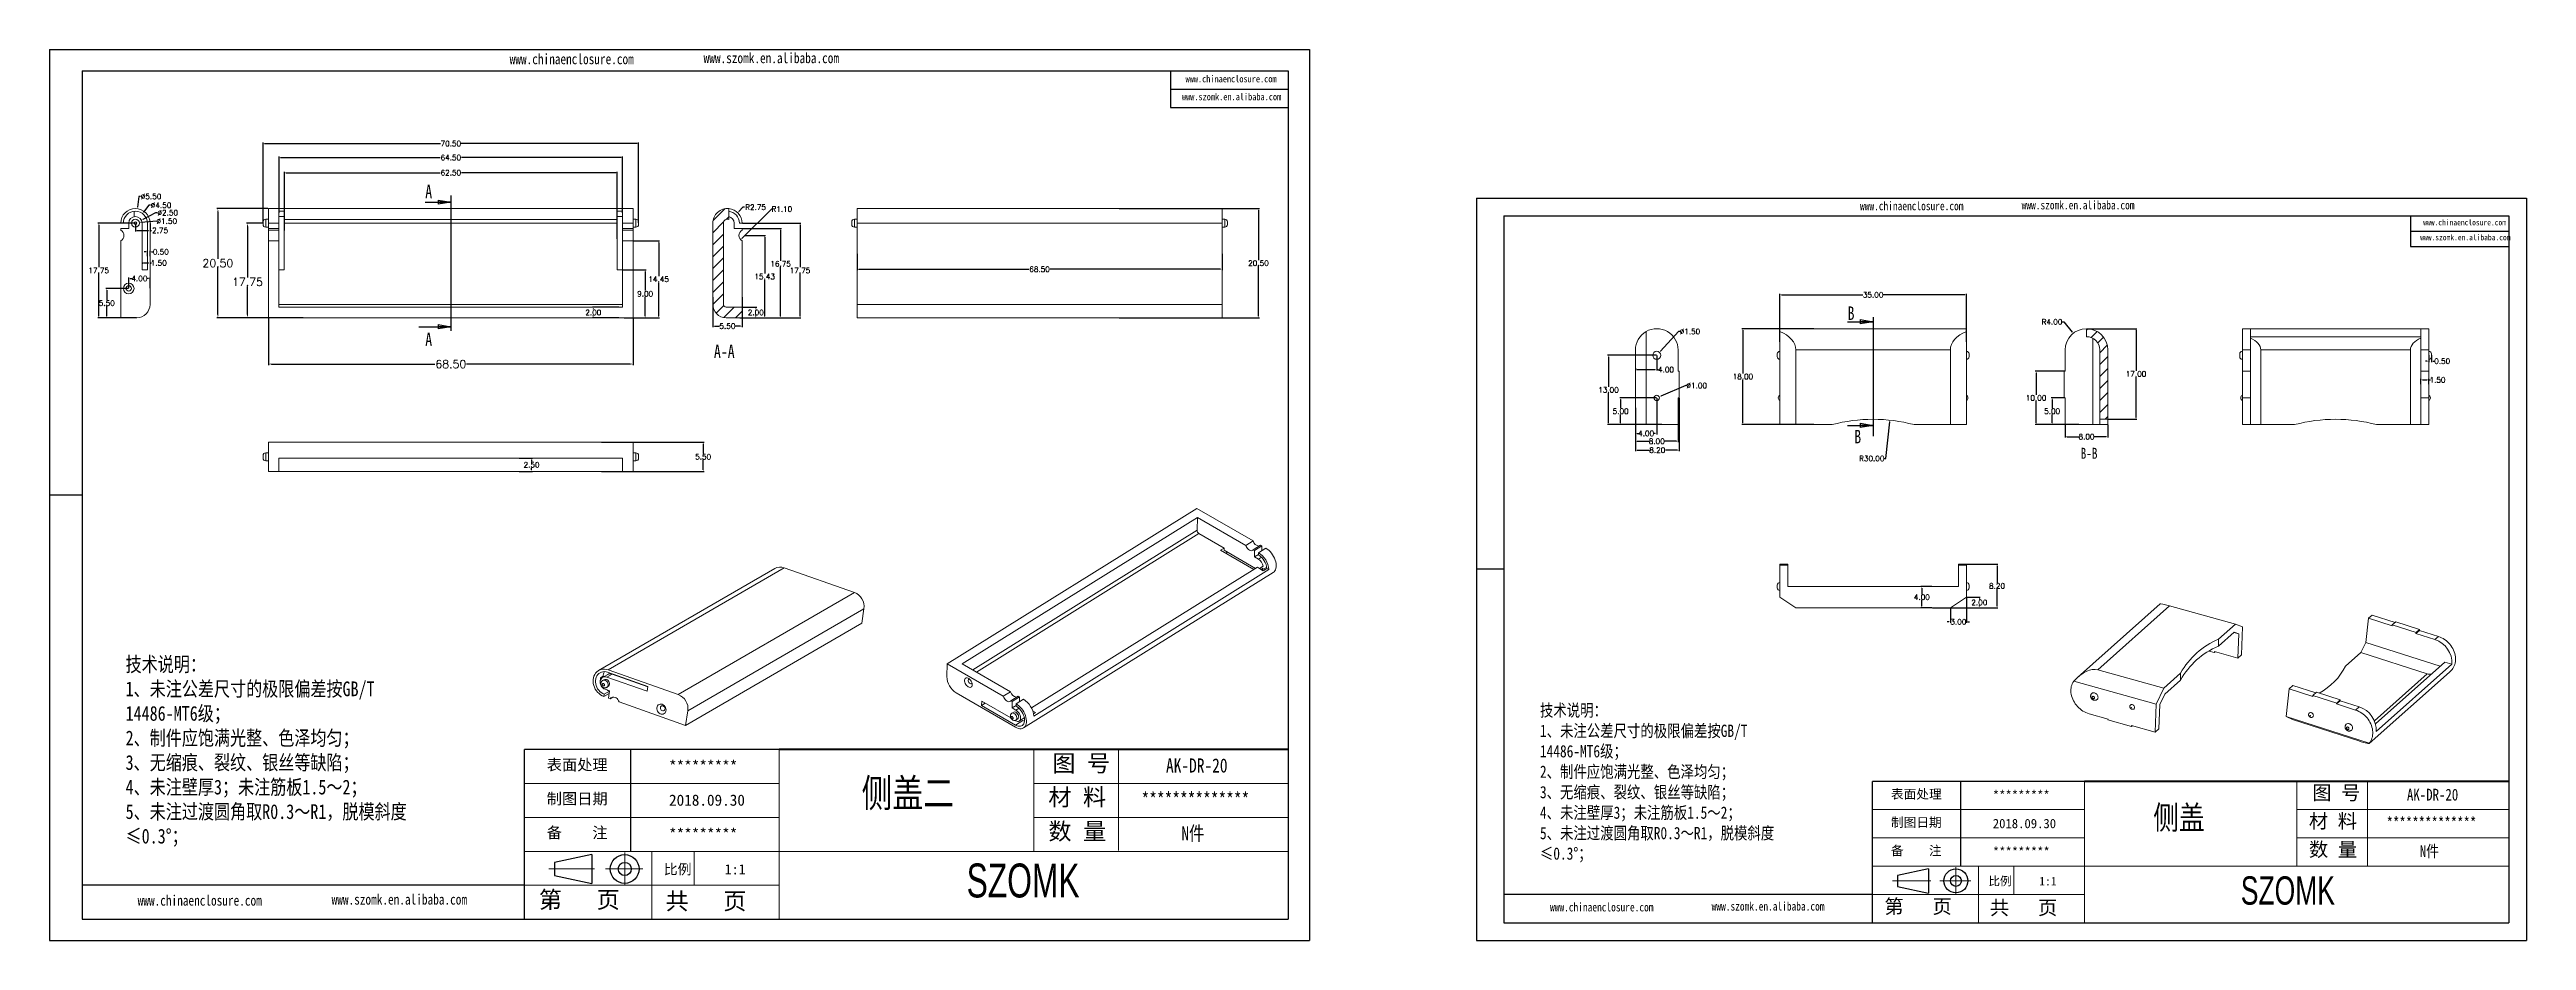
# Model space of a CAD drawing. Header units: inches. Extents: x 3261 to 5228, y 1126 to 1502.
# Drawn here: x 4432 to 4896.9, y 1125.7 to 1292.9 of the extents above; entities that cross this region are included whole.
import ezdxf

# ---------------------------------------------------------------- set-up
doc = ezdxf.new("R2010")
doc.units = ezdxf.units.IN
doc.header["$LTSCALE"] = 15
doc.linetypes.add('CENTER2', pattern=[28.575, 19.05, -3.175, 3.175, -3.175])
doc.layers.add('文字', color=81, linetype='Continuous')
for name, color, linetype, lineweight in [('粗实线', 7, 'Continuous', 30), ('细实线', 3, 'Continuous', 9), ('细点划线', 2, 'CENTER2', 9)]:
    doc.layers.add(name, color=color, linetype=linetype, lineweight=lineweight)
doc.styles.add('SLDTEXTSTYLE0', font='TXT', dxfattribs={"width": 0.75})
doc.styles.get("Standard").update_dxf_attribs({"font": 'txt', "bigfont": 'gbcbig.shx'})
doc.styles.add('宋体', font='', dxfattribs={"width": 0.8, "height": 3.5})
doc.styles.add('长仿宋', font='', dxfattribs={"width": 0.7, "height": 4})
doc.styles.get('宋体').set_extended_font_data('SimSun')
doc.styles.get('长仿宋').set_extended_font_data('SimSun')
doc.dimstyles.new('1.5', dxfattribs={"dimtxt": 1, "dimasz": 0.3, "dimexe": 0.18, "dimexo": 0.0625, "dimgap": 0.09, "dimtad": 0, "dimtih": 1, "dimtoh": 1, "dimzin": 0, "dimdsep": 46, "dimtxsty": 'Standard', "dimcen": 0, "dimadec": 0, "dimazin": 2, "dimtfac": 1, "dimtofl": 0, "dimtmove": 0, "dimatfit": 3, "dimfxl": 1, "dimtolj": 1, "dimtzin": 0, "dimarcsym": 0})
doc.dimstyles.new('2', dxfattribs={"dimtxt": 1.5, "dimasz": 0.6, "dimexe": 0.18, "dimexo": 0.0625, "dimgap": 0.09, "dimtad": 0, "dimtih": 1, "dimtoh": 1, "dimzin": 0, "dimdsep": 46, "dimtxsty": 'Standard', "dimcen": 0, "dimadec": 0, "dimazin": 2, "dimtfac": 1, "dimtofl": 0, "dimtmove": 0, "dimatfit": 3, "dimfxl": 1, "dimtolj": 1, "dimtzin": 0, "dimarcsym": 0})

msp = doc.modelspace()

# ---------------------------------------------------------------- texts
at = {"color": 7, "linetype": 'Continuous', "char_height": 2.54, "attachment_point": 1, "style": 'SLDTEXTSTYLE0'}
for s, insert in [('A', (4502.507, 1267.511)), ('B', (4769.492, 1244.657)), ('A', (4502.507, 1239.755)), ('A-A', (4556.698, 1237.51)), ('B', (4770.748, 1221.495))]:
    msp.add_mtext(s, dxfattribs=dict(at, insert=insert))
at = {"color": 0, "linetype": 'Continuous', "lineweight": 0, "insert": (4814.828, 1218.121), "char_height": 2.0669, "attachment_point": 2, "style": 'SLDTEXTSTYLE0'}
msp.add_mtext('B-B', dxfattribs=at)
at = {"attachment_point": 1}
for s, insert, char_height, width in [('{\\fSimHei|b0|i0|c134|p49;表面处理}', (4525.322, 1159.681), 2.09492, 1190.64548), ('{\\fSimHei|b0|i0|c134|p49;*********}', (4548.267, 1159.411), 2.09492, 1190.64548), ('{\\fSimHei|b0|i0|c134|p49;制图日期}', (4525.322, 1153.311), 2.09492, 1190.64548), ('{\\fSimHei|b0|i0|c134|p49;表面处理}', (4777.637, 1154.01), 1.74576, 992.20456), ('{\\fSimHei|b0|i0|c134|p49;*********}', (4796.758, 1153.785), 1.74576, 992.20456), ('{\\fSimHei|b0|i0|c134|p49;2018.\\fSimHei|b0|i0|c0|p49;09\\fSimHei|b0|i0|c134|p49;.\\fSimHei|b0|i0|c0|p49;30}', (4548.267, 1153.041), 2.094915, 1190.64548), ('{\\fSimHei|b0|i0|c134|p49;制图日期}', (4777.637, 1148.702), 1.74576, 992.20456), ('{\\fSimHei|b0|i0|c134|p49;2018.\\fSimHei|b0|i0|c0|p49;09\\fSimHei|b0|i0|c134|p49;.\\fSimHei|b0|i0|c0|p49;30}', (4796.758, 1148.477), 1.745763, 992.20456), ('{\\fSimHei|b0|i0|c134|p49;备    注}', (4525.322, 1146.94), 2.09492, 1190.64548), ('{\\fSimHei|b0|i0|c134|p49;*********}', (4548.267, 1146.671), 2.09492, 1190.64548), ('{\\fSimHei|b0|i0|c134|p49;备    注}', (4777.637, 1143.393), 1.74576, 992.20456), ('{\\fSimHei|b0|i0|c134|p49;*********}', (4796.758, 1143.169), 1.74576, 992.20456)]:
    msp.add_mtext(s, dxfattribs=dict(at, insert=insert, char_height=char_height, width=width))
at = {"layer": '文字', "color": 0, "attachment_point": 1, "style": '宋体'}
for s, insert, char_height, width in [('www.chinaenclosure.com', (4518.354, 1292.069), 1.94642, 34.19672), ('www.szomk.en.alibaba.com', (4554.761, 1292.262), 1.94642, 34.19672), ('www.chinaenclosure.com', (4645.226, 1288.015), 1.29761, 22.79781), ('www.szomk.en.alibaba.com', (4644.547, 1284.655), 1.29761, 22.79781), ('www.chinaenclosure.com', (4771.83, 1264.334), 1.62202, 28.49727), ('www.szomk.en.alibaba.com', (4802.169, 1264.494), 1.62202, 28.49727), ('www.chinaenclosure.com', (4877.557, 1260.955), 1.08134, 18.99818), ('www.szomk.en.alibaba.com', (4876.992, 1258.155), 1.08134, 18.99818), ('{\\H1.111x;技术说明：\\P1、未注公差尺寸的极限偏差按GB/T 14486-MT6级；\\P2、制件应饱满光整、色泽均匀；\\P3、无缩痕、裂纹、银丝等缺陷；\\P4、未注壁厚3；未注筋板1.5～2；\\P5、未注过渡圆角取R0.3～R1，脱模斜度≤0.3%%D；}', (4446.264, 1178.876), 2.48832, 56.04792), ('{\\H1.111x;技术说明：\\P1、未注公差尺寸的极限偏差按GB/T 14486-MT6级；\\P2、制件应饱满光整、色泽均匀；\\P3、无缩痕、裂纹、银丝等缺陷；\\P4、未注壁厚3；未注筋板1.5～2；\\P5、未注过渡圆角取R0.3～R1，脱模斜度≤0.3%%D；}', (4711.755, 1170.006), 2.0736, 46.7066), ('{\\H1.111x;AK-DR-20}', (4641.557, 1159.824), 2.38879, 27.61706), ('侧盖二', (4584.406, 1155.989), 5.3084, 67.86619), ('{\\H1.111x;**************}', (4636.962, 1153.454), 2.38879, 27.61706), ('{\\H1.111x;AK-DR-20}', (4874.499, 1154.13), 1.99066, 23.01422), ('侧盖', (4826.874, 1150.934), 4.4237, 56.55516), ('{\\H1.111x;**************}', (4870.67, 1148.821), 1.99066, 23.01422), ('{\\H1.111x;N件}', (4644.446, 1147.084), 2.38879, 27.61706), ('{\\H1.111x;N件}', (4876.907, 1143.513), 1.99066, 23.01422), ('www.chinaenclosure.com', (4448.527, 1134.144), 1.94642, 34.19672), ('www.szomk.en.alibaba.com', (4484.933, 1134.337), 1.94642, 34.19672), ('www.chinaenclosure.com', (4713.641, 1132.729), 1.62202, 28.49727), ('www.szomk.en.alibaba.com', (4743.98, 1132.89), 1.62202, 28.49727)]:
    msp.add_mtext(s, dxfattribs=dict(at, insert=insert, char_height=char_height, width=width))
at = {"layer": '粗实线', "attachment_point": 1, "style": '长仿宋'}
for insert, char_height, width in [((4604.134, 1140.097), 6.3701, 71.43436), ((4843.313, 1137.69), 5.30842, 59.52863)]:
    msp.add_mtext('{\\fSTXinwei|b0|i0|c134|p2;SZOMK}', dxfattribs=dict(at, insert=insert, char_height=char_height, width=width))
at = {"layer": '细实线', "color": 7, "attachment_point": 1}
for s, insert, char_height, width in [('{\\fSimSun|b0|i0|c134|p54;图 号}', (4620.221, 1160.521), 3.18505, 15.92525), ('{\\fSimSun|b0|i0|c134|p54;材 料   }', (4619.466, 1154.151), 3.18505, 15.92525), ('{\\fSimSun|b0|i0|c134|p54;图 号}', (4856.72, 1154.711), 2.65421, 13.27104), ('{\\fSimSun|b0|i0|c134|p54;材 料   }', (4856.09, 1149.402), 2.65421, 13.27104), ('{\\fSimSun|b0|i0|c134|p54;数 量}', (4619.481, 1147.75), 3.18505, 14.39046), ('{\\fSimSun|b0|i0|c134|p54;数 量}', (4856.103, 1144.068), 2.65421, 11.99205), ('{\\fSimSun|b0|i0|c134|p54;比例}', (4547.285, 1139.966), 1.91103, 8.38883), ('{\\fSimSun|b0|i0|c134|p54;1:1}', (4558.731, 1139.966), 1.91103, 8.38883), ('{\\fSimSun|b0|i0|c134|p54;第   页}', (4523.847, 1134.913), 3.18505, 23.88787), ('{\\fSimSun|b0|i0|c134|p54; 共   页}', (4545.445, 1134.643), 3.18505, 23.88787), ('{\\fSimSun|b0|i0|c134|p54;比例}', (4795.939, 1137.581), 1.59252, 6.99069), ('{\\fSimSun|b0|i0|c134|p54;1:1}', (4805.478, 1137.581), 1.59252, 6.99069), ('{\\fSimSun|b0|i0|c134|p54;第   页}', (4776.408, 1133.37), 2.65421, 19.90656), ('{\\fSimSun|b0|i0|c134|p54; 共   页}', (4794.406, 1133.145), 2.65421, 19.90656)]:
    msp.add_mtext(s, dxfattribs=dict(at, insert=insert, char_height=char_height, width=width))

# ---------------------------------------------------------------- blocks, each defined once
blk = doc.blocks.new('_CLOSED')
at = {"color": 0, "linetype": 'ByBlock', "lineweight": -2}
for p, q in [((-1, 0.166667), (0, 0)), ((-1, 0.166667), (-1, -0.166667)), ((0, 0), (-1, -0.166667)), ((0, 0), (-1, 0))]:
    blk.add_line(p, q, dxfattribs=at)
blk = doc.blocks.new('*D152')
at = {"color": 0, "lineweight": -2}
for p, q in [((4473.06, 1242.47), (4473.06, 1233.66)), ((4541.56, 1242.47), (4541.56, 1233.66)), ((4473.66, 1233.84), (4504.34, 1233.84)), ((4540.96, 1233.84), (4510.27, 1233.84))]:
    blk.add_line(p, q, dxfattribs=at)
at = {"color": 0}
for points in [[(4473.66, 1233.94), (4473.66, 1233.74), (4473.06, 1233.84)], [(4540.96, 1233.94), (4540.96, 1233.74), (4541.56, 1233.84)]]:
    blk.add_solid(points, dxfattribs=at)
at = {"layer": 'Defpoints', "color": 0}
for p in [(4473.06, 1242.53), (4541.56, 1242.53), (4541.56, 1233.84)]:
    blk.add_point(p, dxfattribs=at)
at = {"color": 0, "insert": (4507.31, 1233.84), "char_height": 1.5, "attachment_point": 5}
blk.add_mtext('\\A1;68.50', dxfattribs=at)
blk = doc.blocks.new('*D153')
at = {"color": 0, "lineweight": -2}
for p, q in [((4472.99, 1263.03), (4463.41, 1263.03)), ((4463.59, 1262.43), (4463.59, 1253.62)), ((4463.59, 1243.13), (4463.59, 1251.94)), ((4476.99, 1242.53), (4463.41, 1242.53))]:
    blk.add_line(p, q, dxfattribs=at)
at = {"color": 0}
for points in [[(4463.49, 1262.43), (4463.69, 1262.43), (4463.59, 1263.03)], [(4463.49, 1243.13), (4463.69, 1243.13), (4463.59, 1242.53)]]:
    blk.add_solid(points, dxfattribs=at)
at = {"layer": 'Defpoints', "color": 0}
for p in [(4463.59, 1263.03), (4473.06, 1263.03), (4477.05, 1242.53)]:
    blk.add_point(p, dxfattribs=at)
at = {"color": 0, "insert": (4463.59, 1252.78), "char_height": 1.5, "attachment_point": 5}
blk.add_mtext('\\A1;20.50', dxfattribs=at)
blk = doc.blocks.new('*D154')
at = {"color": 0, "lineweight": -2}
for p, q in [((4471.99, 1260.28), (4468.96, 1260.28)), ((4469.14, 1259.68), (4469.14, 1250.09)), ((4469.14, 1243.13), (4469.14, 1248.41)), ((4479.61, 1242.53), (4468.96, 1242.53))]:
    blk.add_line(p, q, dxfattribs=at)
at = {"color": 0}
for points in [[(4469.04, 1259.68), (4469.24, 1259.68), (4469.14, 1260.28)], [(4469.04, 1243.13), (4469.24, 1243.13), (4469.14, 1242.53)]]:
    blk.add_solid(points, dxfattribs=at)
at = {"layer": 'Defpoints', "color": 0}
for p in [(4469.14, 1260.28), (4472.06, 1260.28), (4479.67, 1242.53)]:
    blk.add_point(p, dxfattribs=at)
at = {"color": 0, "insert": (4469.14, 1249.25), "char_height": 1.5, "attachment_point": 5}
blk.add_mtext('\\A1;17.75', dxfattribs=at)
blk = doc.blocks.new('*D155')
at = {"color": 0, "lineweight": -2}
for p, q in [((4472.06, 1260.35), (4472.06, 1275.4)), ((4472.36, 1275.22), (4505.38, 1275.22)), ((4542.26, 1275.22), (4509.23, 1275.22)), ((4542.56, 1260.35), (4542.56, 1275.4))]:
    blk.add_line(p, q, dxfattribs=at)
at = {"color": 0}
for points in [[(4472.36, 1275.27), (4472.36, 1275.17), (4472.06, 1275.22)], [(4542.26, 1275.27), (4542.26, 1275.17), (4542.56, 1275.22)]]:
    blk.add_solid(points, dxfattribs=at)
at = {"layer": 'Defpoints', "color": 0}
for p in [(4542.56, 1275.22), (4472.06, 1260.28), (4542.56, 1260.28)]:
    blk.add_point(p, dxfattribs=at)
at = {"color": 0, "insert": (4507.31, 1275.22), "char_height": 1, "attachment_point": 5}
blk.add_mtext('\\A1;70.50', dxfattribs=at)
blk = doc.blocks.new('*D156')
at = {"color": 0, "lineweight": -2}
for p, q in [((4475.06, 1262.2), (4475.06, 1272.77)), ((4475.36, 1272.59), (4505.3, 1272.59)), ((4539.26, 1272.59), (4509.31, 1272.59)), ((4539.56, 1262.2), (4539.56, 1272.77))]:
    blk.add_line(p, q, dxfattribs=at)
at = {"color": 0}
for points in [[(4475.36, 1272.64), (4475.36, 1272.54), (4475.06, 1272.59)], [(4539.26, 1272.64), (4539.26, 1272.54), (4539.56, 1272.59)]]:
    blk.add_solid(points, dxfattribs=at)
at = {"layer": 'Defpoints', "color": 0}
for p in [(4539.56, 1272.59), (4475.06, 1262.14), (4539.56, 1262.14)]:
    blk.add_point(p, dxfattribs=at)
at = {"color": 0, "insert": (4507.31, 1272.59), "char_height": 1, "attachment_point": 5}
blk.add_mtext('\\A1;64.50', dxfattribs=at)
blk = doc.blocks.new('*D157')
at = {"color": 0, "lineweight": -2}
for p, q in [((4476.06, 1258.93), (4476.06, 1269.94)), ((4476.36, 1269.76), (4505.3, 1269.76)), ((4538.26, 1269.76), (4509.31, 1269.76)), ((4538.56, 1257.37), (4538.56, 1269.94))]:
    blk.add_line(p, q, dxfattribs=at)
at = {"color": 0}
for points in [[(4476.36, 1269.81), (4476.36, 1269.71), (4476.06, 1269.76)], [(4538.26, 1269.81), (4538.26, 1269.71), (4538.56, 1269.76)]]:
    blk.add_solid(points, dxfattribs=at)
at = {"layer": 'Defpoints', "color": 0}
for p in [(4538.56, 1269.76), (4476.06, 1258.86), (4538.56, 1257.3)]:
    blk.add_point(p, dxfattribs=at)
at = {"color": 0, "insert": (4507.31, 1269.76), "char_height": 1, "attachment_point": 5}
blk.add_mtext('\\A1;62.50', dxfattribs=at)
blk = doc.blocks.new('*D158')
at = {"color": 0, "lineweight": -2}
for p, q in [((4538.86, 1244.53), (4533.88, 1244.53)), ((4538.86, 1242.53), (4533.88, 1242.53)), ((4534.06, 1244.23), (4534.06, 1244.12)), ((4534.06, 1242.83), (4534.06, 1242.94))]:
    blk.add_line(p, q, dxfattribs=at)
at = {"color": 0}
for points in [[(4534.01, 1244.23), (4534.11, 1244.23), (4534.06, 1244.53)], [(4534.01, 1242.83), (4534.11, 1242.83), (4534.06, 1242.53)]]:
    blk.add_solid(points, dxfattribs=at)
at = {"layer": 'Defpoints', "color": 0}
for p in [(4534.06, 1244.53), (4538.92, 1244.53), (4538.92, 1242.53)]:
    blk.add_point(p, dxfattribs=at)
at = {"color": 0, "insert": (4534.06, 1243.53), "char_height": 1, "attachment_point": 5}
blk.add_mtext('\\A1;2.00', dxfattribs=at)
blk = doc.blocks.new('*D159')
at = {"color": 0, "lineweight": -2}
for p, q in [((4539.62, 1251.53), (4543.97, 1251.53)), ((4543.79, 1251.23), (4543.79, 1247.62)), ((4543.79, 1242.83), (4543.79, 1246.44)), ((4540.55, 1242.53), (4543.97, 1242.53))]:
    blk.add_line(p, q, dxfattribs=at)
at = {"color": 0}
for points in [[(4543.74, 1251.23), (4543.84, 1251.23), (4543.79, 1251.53)], [(4543.74, 1242.83), (4543.84, 1242.83), (4543.79, 1242.53)]]:
    blk.add_solid(points, dxfattribs=at)
at = {"layer": 'Defpoints', "color": 0}
for p in [(4539.56, 1251.53), (4543.79, 1251.53), (4540.49, 1242.53)]:
    blk.add_point(p, dxfattribs=at)
at = {"color": 0, "insert": (4543.79, 1247.03), "char_height": 1, "attachment_point": 5}
blk.add_mtext('\\A1;9.00', dxfattribs=at)
blk = doc.blocks.new('*D160')
at = {"color": 0, "lineweight": -2}
for p, q in [((4541.62, 1256.98), (4546.51, 1256.98)), ((4546.33, 1256.68), (4546.33, 1250.35)), ((4546.33, 1242.83), (4546.33, 1249.17)), ((4539.86, 1242.53), (4546.51, 1242.53))]:
    blk.add_line(p, q, dxfattribs=at)
at = {"color": 0}
for points in [[(4546.28, 1256.68), (4546.38, 1256.68), (4546.33, 1256.98)], [(4546.28, 1242.83), (4546.38, 1242.83), (4546.33, 1242.53)]]:
    blk.add_solid(points, dxfattribs=at)
at = {"layer": 'Defpoints', "color": 0}
for p in [(4541.56, 1256.98), (4546.33, 1256.98), (4539.79, 1242.53)]:
    blk.add_point(p, dxfattribs=at)
at = {"color": 0, "insert": (4546.33, 1249.76), "char_height": 1, "attachment_point": 5}
blk.add_mtext('\\A1;14.45', dxfattribs=at)
blk = doc.blocks.new('*D161')
at = {"color": 0, "lineweight": -2}
for p, q in [((4562.05, 1244.53), (4564.74, 1244.53)), ((4562.05, 1242.53), (4564.74, 1242.53)), ((4564.56, 1244.23), (4564.56, 1244.12)), ((4564.56, 1242.83), (4564.56, 1242.94))]:
    blk.add_line(p, q, dxfattribs=at)
at = {"color": 0}
for points in [[(4564.51, 1244.23), (4564.61, 1244.23), (4564.56, 1244.53)], [(4564.51, 1242.83), (4564.61, 1242.83), (4564.56, 1242.53)]]:
    blk.add_solid(points, dxfattribs=at)
at = {"layer": 'Defpoints', "color": 0}
for p in [(4561.98, 1244.53), (4561.98, 1242.53), (4564.56, 1244.53)]:
    blk.add_point(p, dxfattribs=at)
at = {"color": 0, "insert": (4564.56, 1243.53), "char_height": 1, "attachment_point": 5}
blk.add_mtext('\\A1;2.00', dxfattribs=at)
blk = doc.blocks.new('*D162')
at = {"color": 0, "lineweight": -2}
for p, q in [((4562.55, 1257.96), (4566.41, 1257.96)), ((4566.23, 1257.66), (4566.23, 1250.84)), ((4566.23, 1242.83), (4566.23, 1249.66)), ((4561.58, 1242.53), (4566.41, 1242.53))]:
    blk.add_line(p, q, dxfattribs=at)
at = {"color": 0}
for points in [[(4566.18, 1257.66), (4566.28, 1257.66), (4566.23, 1257.96)], [(4566.18, 1242.83), (4566.28, 1242.83), (4566.23, 1242.53)]]:
    blk.add_solid(points, dxfattribs=at)
at = {"layer": 'Defpoints', "color": 0}
for p in [(4562.48, 1257.96), (4566.23, 1257.96), (4561.52, 1242.53)]:
    blk.add_point(p, dxfattribs=at)
at = {"color": 0, "insert": (4566.23, 1250.25), "char_height": 1, "attachment_point": 5}
blk.add_mtext('\\A1;15.43', dxfattribs=at)
blk = doc.blocks.new('*D163')
at = {"color": 0, "lineweight": -2}
for p, q in [((4562.05, 1259.28), (4569.4, 1259.28)), ((4569.22, 1258.98), (4569.22, 1253.24)), ((4569.22, 1242.83), (4569.22, 1252.06)), ((4561.58, 1242.53), (4569.4, 1242.53))]:
    blk.add_line(p, q, dxfattribs=at)
at = {"color": 0}
for points in [[(4569.17, 1258.98), (4569.27, 1258.98), (4569.22, 1259.28)], [(4569.17, 1242.83), (4569.27, 1242.83), (4569.22, 1242.53)]]:
    blk.add_solid(points, dxfattribs=at)
at = {"layer": 'Defpoints', "color": 0}
for p in [(4561.98, 1259.28), (4569.22, 1259.28), (4561.52, 1242.53)]:
    blk.add_point(p, dxfattribs=at)
at = {"color": 0, "insert": (4569.22, 1252.65), "char_height": 1, "attachment_point": 5}
blk.add_mtext('\\A1;16.75', dxfattribs=at)
blk = doc.blocks.new('*D164')
at = {"color": 0, "lineweight": -2}
for p, q in [((4562.05, 1260.28), (4573.04, 1260.28)), ((4572.86, 1259.98), (4572.86, 1252)), ((4572.86, 1242.83), (4572.86, 1250.82)), ((4561.58, 1242.53), (4573.04, 1242.53))]:
    blk.add_line(p, q, dxfattribs=at)
at = {"color": 0}
for points in [[(4572.81, 1259.98), (4572.91, 1259.98), (4572.86, 1260.28)], [(4572.81, 1242.83), (4572.91, 1242.83), (4572.86, 1242.53)]]:
    blk.add_solid(points, dxfattribs=at)
at = {"layer": 'Defpoints', "color": 0}
for p in [(4561.98, 1260.28), (4572.86, 1260.28), (4561.52, 1242.53)]:
    blk.add_point(p, dxfattribs=at)
at = {"color": 0, "insert": (4572.86, 1251.41), "char_height": 1, "attachment_point": 5}
blk.add_mtext('\\A1;17.75', dxfattribs=at)
blk = doc.blocks.new('*D165')
at = {"color": 0, "lineweight": -2}
for p, q in [((4567.48, 1262.94), (4561.92, 1257.4)), ((4567.78, 1262.94), (4567.48, 1262.94))]:
    blk.add_line(p, q, dxfattribs=at)
at = {"color": 0}
blk.add_solid([(4561.88, 1257.43), (4561.95, 1257.36), (4561.7, 1257.19)], dxfattribs=at)
at = {"layer": 'Defpoints', "color": 0}
for p in [(4561.7, 1257.19), (4562.48, 1257.96)]:
    blk.add_point(p, dxfattribs=at)
at = {"color": 0, "insert": (4569.45, 1262.94), "char_height": 1, "attachment_point": 5}
blk.add_mtext('\\A1;R1.10', dxfattribs=at)
blk = doc.blocks.new('*D166')
at = {"color": 0, "lineweight": -2}
for p, q in [((4562.13, 1263.28), (4561.35, 1262.48)), ((4562.43, 1263.28), (4562.13, 1263.28))]:
    blk.add_line(p, q, dxfattribs=at)
at = {"color": 0}
blk.add_solid([(4561.32, 1262.51), (4561.39, 1262.44), (4561.14, 1262.26)], dxfattribs=at)
at = {"layer": 'Defpoints', "color": 0}
for p in [(4559.23, 1260.28), (4561.14, 1262.26)]:
    blk.add_point(p, dxfattribs=at)
at = {"color": 0, "insert": (4564.52, 1263.28), "char_height": 1, "attachment_point": 5}
blk.add_mtext('\\A1;R2.75', dxfattribs=at)
blk = doc.blocks.new('*D167')
at = {"color": 0, "lineweight": -2}
for p, q in [((4556.48, 1246.41), (4556.48, 1240.79)), ((4561.98, 1246.41), (4561.98, 1240.79)), ((4556.78, 1240.97), (4557.73, 1240.97)), ((4561.68, 1240.97), (4560.74, 1240.97))]:
    blk.add_line(p, q, dxfattribs=at)
at = {"color": 0}
for points in [[(4556.78, 1241.02), (4556.78, 1240.92), (4556.48, 1240.97)], [(4561.68, 1241.02), (4561.68, 1240.92), (4561.98, 1240.97)]]:
    blk.add_solid(points, dxfattribs=at)
at = {"layer": 'Defpoints', "color": 0}
for p in [(4556.48, 1246.47), (4561.98, 1246.47), (4561.98, 1240.97)]:
    blk.add_point(p, dxfattribs=at)
at = {"color": 0, "insert": (4559.23, 1240.97), "char_height": 1, "attachment_point": 5}
blk.add_mtext('\\A1;5.50', dxfattribs=at)
blk = doc.blocks.new('*D168')
at = {"color": 0, "lineweight": -2}
for p, q in [((4446.78, 1248.03), (4442.55, 1248.03)), ((4442.73, 1247.73), (4442.73, 1245.87)), ((4448.28, 1242.53), (4442.55, 1242.53)), ((4442.73, 1242.83), (4442.73, 1244.69))]:
    blk.add_line(p, q, dxfattribs=at)
at = {"color": 0}
for points in [[(4442.68, 1247.73), (4442.78, 1247.73), (4442.73, 1248.03)], [(4442.68, 1242.83), (4442.78, 1242.83), (4442.73, 1242.53)]]:
    blk.add_solid(points, dxfattribs=at)
at = {"layer": 'Defpoints', "color": 0}
for p in [(4442.73, 1248.03), (4446.85, 1248.03), (4448.35, 1242.53)]:
    blk.add_point(p, dxfattribs=at)
at = {"color": 0, "insert": (4442.73, 1245.28), "char_height": 1, "attachment_point": 5}
blk.add_mtext('\\A1;5.50', dxfattribs=at)
blk = doc.blocks.new('*D169')
at = {"color": 0, "lineweight": -2}
for p, q in [((4446.85, 1248.1), (4446.85, 1250.08)), ((4447.15, 1249.9), (4447.42, 1249.9)), ((4450.55, 1249.9), (4450.27, 1249.9)), ((4450.85, 1248.1), (4450.85, 1250.08))]:
    blk.add_line(p, q, dxfattribs=at)
at = {"color": 0}
for points in [[(4447.15, 1249.95), (4447.15, 1249.85), (4446.85, 1249.9)], [(4450.55, 1249.95), (4450.55, 1249.85), (4450.85, 1249.9)]]:
    blk.add_solid(points, dxfattribs=at)
at = {"layer": 'Defpoints', "color": 0}
for p in [(4446.85, 1248.03), (4450.85, 1249.9), (4450.85, 1248.03)]:
    blk.add_point(p, dxfattribs=at)
at = {"color": 0, "insert": (4448.85, 1249.9), "char_height": 1, "attachment_point": 5}
blk.add_mtext('\\A1;4.00', dxfattribs=at)
blk = doc.blocks.new('*D170')
at = {"color": 0, "lineweight": -2}
for p, q in [((4450.05, 1254.89), (4449.75, 1254.89)), ((4450.35, 1254.11), (4450.35, 1255.07)), ((4450.85, 1254.11), (4450.85, 1255.07)), ((4451.15, 1254.89), (4451.45, 1254.89))]:
    blk.add_line(p, q, dxfattribs=at)
at = {"color": 0}
for points in [[(4450.05, 1254.94), (4450.05, 1254.84), (4450.35, 1254.89)], [(4451.15, 1254.94), (4451.15, 1254.84), (4450.85, 1254.89)]]:
    blk.add_solid(points, dxfattribs=at)
at = {"layer": 'Defpoints', "color": 0}
for p in [(4450.35, 1254.04), (4450.85, 1254.89), (4450.85, 1254.04)]:
    blk.add_point(p, dxfattribs=at)
at = {"color": 0, "insert": (4452.87, 1254.89), "char_height": 1, "attachment_point": 5}
blk.add_mtext('\\A1;0.50', dxfattribs=at)
blk = doc.blocks.new('*D171')
at = {"color": 0, "lineweight": -2}
for p, q in [((4449.35, 1252.88), (4449.35, 1252.63)), ((4449.65, 1252.81), (4450.55, 1252.81)), ((4450.85, 1252.88), (4450.85, 1252.63)), ((4450.85, 1252.81), (4451.15, 1252.81))]:
    blk.add_line(p, q, dxfattribs=at)
at = {"color": 0}
for points in [[(4449.65, 1252.86), (4449.65, 1252.76), (4449.35, 1252.81)], [(4450.55, 1252.86), (4450.55, 1252.76), (4450.85, 1252.81)]]:
    blk.add_solid(points, dxfattribs=at)
at = {"layer": 'Defpoints', "color": 0}
for p in [(4449.35, 1252.95), (4450.85, 1252.95), (4450.85, 1252.81)]:
    blk.add_point(p, dxfattribs=at)
at = {"color": 0, "insert": (4452.49, 1252.81), "char_height": 1, "attachment_point": 5}
blk.add_mtext('\\A1;1.50', dxfattribs=at)
blk = doc.blocks.new('*D172')
at = {"color": 0, "lineweight": -2}
for p, q in [((4448.1, 1260.22), (4448.1, 1258.75)), ((4450.85, 1260.22), (4450.85, 1258.75)), ((4448.4, 1258.93), (4450.55, 1258.93)), ((4450.85, 1258.93), (4451.15, 1258.93))]:
    blk.add_line(p, q, dxfattribs=at)
at = {"color": 0}
for points in [[(4448.4, 1258.98), (4448.4, 1258.88), (4448.1, 1258.93)], [(4450.55, 1258.98), (4450.55, 1258.88), (4450.85, 1258.93)]]:
    blk.add_solid(points, dxfattribs=at)
at = {"layer": 'Defpoints', "color": 0}
for p in [(4448.1, 1260.28), (4450.85, 1260.28), (4450.85, 1258.93)]:
    blk.add_point(p, dxfattribs=at)
at = {"color": 0, "insert": (4452.74, 1258.93), "char_height": 1, "attachment_point": 5}
blk.add_mtext('\\A1;2.75', dxfattribs=at)
blk = doc.blocks.new('*D173')
at = {"color": 0, "lineweight": -2}
for p, q in [((4448.73, 1265.3), (4448.48, 1263.31)), ((4449.03, 1265.3), (4448.73, 1265.3))]:
    blk.add_line(p, q, dxfattribs=at)
at = {"color": 0}
blk.add_solid([(4448.43, 1263.32), (4448.53, 1263.3), (4448.44, 1263.01)], dxfattribs=at)
at = {"layer": 'Defpoints', "color": 0}
for p in [(4448.44, 1263.01), (4447.75, 1257.56)]:
    blk.add_point(p, dxfattribs=at)
at = {"color": 0, "insert": (4451.04, 1265.3), "char_height": 1, "attachment_point": 5}
blk.add_mtext('\\A1;∅5.50', dxfattribs=at)
blk = doc.blocks.new('*D174')
at = {"color": 0, "lineweight": -2}
for p, q in [((4450.61, 1263.64), (4449.63, 1262.33)), ((4450.91, 1263.64), (4450.61, 1263.64))]:
    blk.add_line(p, q, dxfattribs=at)
at = {"color": 0}
blk.add_solid([(4449.59, 1262.36), (4449.67, 1262.3), (4449.45, 1262.09)], dxfattribs=at)
at = {"layer": 'Defpoints', "color": 0}
for p in [(4449.45, 1262.09), (4446.75, 1258.48)]:
    blk.add_point(p, dxfattribs=at)
at = {"color": 0, "insert": (4452.92, 1263.64), "char_height": 1, "attachment_point": 5}
blk.add_mtext('\\A1;∅4.50', dxfattribs=at)
blk = doc.blocks.new('*D175')
at = {"color": 0, "lineweight": -2}
for p, q in [((4451.86, 1262.25), (4449.47, 1261)), ((4452.16, 1262.25), (4451.86, 1262.25))]:
    blk.add_line(p, q, dxfattribs=at)
at = {"color": 0}
blk.add_solid([(4449.45, 1261.05), (4449.49, 1260.96), (4449.2, 1260.86)], dxfattribs=at)
at = {"layer": 'Defpoints', "color": 0}
for p in [(4449.2, 1260.86), (4446.99, 1259.7)]:
    blk.add_point(p, dxfattribs=at)
at = {"color": 0, "insert": (4454.17, 1262.25), "char_height": 1, "attachment_point": 5}
blk.add_mtext('\\A1;∅2.50', dxfattribs=at)
blk = doc.blocks.new('*D176')
at = {"color": 0, "lineweight": -2}
blk.add_line((4452.15, 1260.67), (4449.14, 1260.38), dxfattribs=at)
at = {"color": 0}
blk.add_solid([(4449.14, 1260.43), (4449.15, 1260.33), (4448.84, 1260.35)], dxfattribs=at)
at = {"layer": 'Defpoints', "color": 0}
for p in [(4447.35, 1260.21), (4448.84, 1260.35)]:
    blk.add_point(p, dxfattribs=at)
at = {"color": 0, "insert": (4453.99, 1260.67), "char_height": 1, "attachment_point": 5}
blk.add_mtext('\\A1;∅1.50', dxfattribs=at)
blk = doc.blocks.new('*D177')
at = {"color": 0, "lineweight": -2}
for p, q in [((4448.03, 1260.28), (4441.04, 1260.28)), ((4441.22, 1259.98), (4441.22, 1252)), ((4441.22, 1242.83), (4441.22, 1250.82)), ((4447.53, 1242.53), (4441.04, 1242.53))]:
    blk.add_line(p, q, dxfattribs=at)
at = {"color": 0}
for points in [[(4441.17, 1259.98), (4441.27, 1259.98), (4441.22, 1260.28)], [(4441.17, 1242.83), (4441.27, 1242.83), (4441.22, 1242.53)]]:
    blk.add_solid(points, dxfattribs=at)
at = {"layer": 'Defpoints', "color": 0}
for p in [(4441.22, 1260.28), (4448.1, 1260.28), (4447.59, 1242.53)]:
    blk.add_point(p, dxfattribs=at)
at = {"color": 0, "insert": (4441.22, 1251.41), "char_height": 1, "attachment_point": 5}
blk.add_mtext('\\A1;17.75', dxfattribs=at)
blk = doc.blocks.new('*D178')
at = {"color": 0, "lineweight": -2}
for p, q in [((4535.58, 1219.19), (4554.85, 1219.19)), ((4554.67, 1218.89), (4554.67, 1217.03)), ((4535.58, 1213.69), (4554.85, 1213.69)), ((4554.67, 1213.99), (4554.67, 1215.85))]:
    blk.add_line(p, q, dxfattribs=at)
at = {"color": 0}
for points in [[(4554.62, 1218.89), (4554.72, 1218.89), (4554.67, 1219.19)], [(4554.62, 1213.99), (4554.72, 1213.99), (4554.67, 1213.69)]]:
    blk.add_solid(points, dxfattribs=at)
at = {"layer": 'Defpoints', "color": 0}
for p in [(4535.51, 1219.19), (4554.67, 1219.19), (4535.51, 1213.69)]:
    blk.add_point(p, dxfattribs=at)
at = {"color": 0, "insert": (4554.67, 1216.44), "char_height": 1, "attachment_point": 5}
blk.add_mtext('\\A1;5.50', dxfattribs=at)
blk = doc.blocks.new('*D179')
at = {"color": 0, "lineweight": -2}
for p, q in [((4520.12, 1216.19), (4522.65, 1216.19)), ((4520.12, 1213.69), (4522.65, 1213.69)), ((4522.47, 1215.89), (4522.47, 1215.53)), ((4522.47, 1213.99), (4522.47, 1214.35))]:
    blk.add_line(p, q, dxfattribs=at)
at = {"color": 0}
for points in [[(4522.42, 1215.89), (4522.52, 1215.89), (4522.47, 1216.19)], [(4522.42, 1213.99), (4522.52, 1213.99), (4522.47, 1213.69)]]:
    blk.add_solid(points, dxfattribs=at)
at = {"layer": 'Defpoints', "color": 0}
for p in [(4520.06, 1216.19), (4520.06, 1213.69), (4522.47, 1216.19)]:
    blk.add_point(p, dxfattribs=at)
at = {"color": 0, "insert": (4522.47, 1214.94), "char_height": 1, "attachment_point": 5}
blk.add_mtext('\\A1;2.50', dxfattribs=at)
blk = doc.blocks.new('*D180')
at = {"color": 0, "lineweight": -2}
for p, q in [((4583.58, 1254.53), (4583.58, 1251.45)), ((4583.88, 1251.63), (4615.82, 1251.63)), ((4651.78, 1251.63), (4619.83, 1251.63)), ((4652.08, 1254.53), (4652.08, 1251.45))]:
    blk.add_line(p, q, dxfattribs=at)
at = {"color": 0}
for points in [[(4583.88, 1251.68), (4583.88, 1251.58), (4583.58, 1251.63)], [(4651.78, 1251.68), (4651.78, 1251.58), (4652.08, 1251.63)]]:
    blk.add_solid(points, dxfattribs=at)
at = {"layer": 'Defpoints', "color": 0}
for p in [(4583.58, 1254.59), (4652.08, 1254.59), (4652.08, 1251.63)]:
    blk.add_point(p, dxfattribs=at)
at = {"color": 0, "insert": (4617.83, 1251.63), "char_height": 1, "attachment_point": 5}
blk.add_mtext('\\A1;68.50', dxfattribs=at)
blk = doc.blocks.new('*D181')
at = {"color": 0, "lineweight": -2}
for p, q in [((4632.77, 1263.03), (4659.09, 1263.03)), ((4658.91, 1262.73), (4658.91, 1253.37)), ((4658.91, 1242.83), (4658.91, 1252.19)), ((4632.77, 1242.53), (4659.09, 1242.53))]:
    blk.add_line(p, q, dxfattribs=at)
at = {"color": 0}
for points in [[(4658.86, 1262.73), (4658.96, 1262.73), (4658.91, 1263.03)], [(4658.86, 1242.83), (4658.96, 1242.83), (4658.91, 1242.53)]]:
    blk.add_solid(points, dxfattribs=at)
at = {"layer": 'Defpoints', "color": 0}
for p in [(4632.71, 1263.03), (4632.71, 1242.53), (4658.91, 1242.53)]:
    blk.add_point(p, dxfattribs=at)
at = {"color": 0, "insert": (4658.91, 1252.78), "char_height": 1, "attachment_point": 5}
blk.add_mtext('\\A1;20.50', dxfattribs=at)
blk = doc.blocks.new('*D128')
at = {"color": 0, "lineweight": -2}
for p, q in [((4776.68, 1216.13), (4777.4, 1223.02)), ((4776.38, 1216.13), (4776.68, 1216.13))]:
    blk.add_line(p, q, dxfattribs=at)
at = {"color": 0}
blk.add_solid([(4777.35, 1223.02), (4777.45, 1223.01), (4777.43, 1223.32)], dxfattribs=at)
at = {"layer": 'Defpoints', "color": 0}
for p in [(4777.43, 1223.32), (4774.29, 1193.48)]:
    blk.add_point(p, dxfattribs=at)
at = {"color": 0, "insert": (4774.04, 1216.13), "char_height": 1, "attachment_point": 5}
blk.add_mtext('\\A1;R30.00', dxfattribs=at)
blk = doc.blocks.new('*D130')
at = {"color": 0, "lineweight": -2}
for p, q in [((4763.14, 1240.48), (4749.67, 1240.48)), ((4749.85, 1240.18), (4749.85, 1232.07)), ((4749.85, 1222.78), (4749.85, 1230.89)), ((4763.14, 1222.48), (4749.67, 1222.48))]:
    blk.add_line(p, q, dxfattribs=at)
at = {"color": 0}
for points in [[(4749.8, 1240.18), (4749.9, 1240.18), (4749.85, 1240.48)], [(4749.8, 1222.78), (4749.9, 1222.78), (4749.85, 1222.48)]]:
    blk.add_solid(points, dxfattribs=at)
at = {"layer": 'Defpoints', "color": 0}
for p in [(4749.85, 1240.48), (4763.2, 1240.48), (4763.2, 1222.48)]:
    blk.add_point(p, dxfattribs=at)
at = {"color": 0, "insert": (4749.85, 1231.48), "char_height": 1, "attachment_point": 5}
blk.add_mtext('\\A1;18.00', dxfattribs=at)
blk = doc.blocks.new('*D131')
at = {"color": 0, "lineweight": -2}
for p, q in [((4756.79, 1238), (4756.79, 1247)), ((4757.09, 1246.82), (4772.37, 1246.82)), ((4791.49, 1246.82), (4776.21, 1246.82)), ((4791.79, 1238), (4791.79, 1247))]:
    blk.add_line(p, q, dxfattribs=at)
at = {"color": 0}
for points in [[(4757.09, 1246.87), (4757.09, 1246.77), (4756.79, 1246.82)], [(4791.49, 1246.87), (4791.49, 1246.77), (4791.79, 1246.82)]]:
    blk.add_solid(points, dxfattribs=at)
at = {"layer": 'Defpoints', "color": 0}
for p in [(4791.79, 1246.82), (4756.79, 1237.94), (4791.79, 1237.94)]:
    blk.add_point(p, dxfattribs=at)
at = {"color": 0, "insert": (4774.29, 1246.82), "char_height": 1, "attachment_point": 5}
blk.add_mtext('\\A1;35.00', dxfattribs=at)
blk = doc.blocks.new('*D132')
at = {"color": 0, "lineweight": -2}
for p, q in [((4810.35, 1222.42), (4810.35, 1220.03)), ((4810.65, 1220.21), (4812.93, 1220.21)), ((4818.05, 1220.21), (4815.78, 1220.21)), ((4818.35, 1222.42), (4818.35, 1220.03))]:
    blk.add_line(p, q, dxfattribs=at)
at = {"color": 0}
for points in [[(4810.65, 1220.26), (4810.65, 1220.16), (4810.35, 1220.21)], [(4818.05, 1220.26), (4818.05, 1220.16), (4818.35, 1220.21)]]:
    blk.add_solid(points, dxfattribs=at)
at = {"layer": 'Defpoints', "color": 0}
for p in [(4810.35, 1222.48), (4818.35, 1222.48), (4818.35, 1220.21)]:
    blk.add_point(p, dxfattribs=at)
at = {"color": 0, "insert": (4814.35, 1220.21), "char_height": 1, "attachment_point": 5}
blk.add_mtext('\\A1;8.00', dxfattribs=at)
blk = doc.blocks.new('*D133')
at = {"color": 0, "lineweight": -2}
for p, q in [((4814.42, 1240.48), (4823.82, 1240.48)), ((4823.64, 1240.18), (4823.64, 1232.57)), ((4823.64, 1223.78), (4823.64, 1231.39)), ((4818.42, 1223.48), (4823.82, 1223.48))]:
    blk.add_line(p, q, dxfattribs=at)
at = {"color": 0}
for points in [[(4823.59, 1240.18), (4823.69, 1240.18), (4823.64, 1240.48)], [(4823.59, 1223.78), (4823.69, 1223.78), (4823.64, 1223.48)]]:
    blk.add_solid(points, dxfattribs=at)
at = {"layer": 'Defpoints', "color": 0}
for p in [(4814.35, 1240.48), (4823.64, 1240.48), (4818.35, 1223.48)]:
    blk.add_point(p, dxfattribs=at)
at = {"color": 0, "insert": (4823.64, 1231.98), "char_height": 1, "attachment_point": 5}
blk.add_mtext('\\A1;17.00', dxfattribs=at)
blk = doc.blocks.new('*D134')
at = {"color": 0, "lineweight": -2}
for p, q in [((4810.29, 1227.48), (4807.72, 1227.48)), ((4807.9, 1227.18), (4807.9, 1225.57)), ((4807.9, 1222.78), (4807.9, 1224.39)), ((4811.14, 1222.48), (4807.72, 1222.48))]:
    blk.add_line(p, q, dxfattribs=at)
at = {"color": 0}
for points in [[(4807.85, 1227.18), (4807.95, 1227.18), (4807.9, 1227.48)], [(4807.85, 1222.78), (4807.95, 1222.78), (4807.9, 1222.48)]]:
    blk.add_solid(points, dxfattribs=at)
at = {"layer": 'Defpoints', "color": 0}
for p in [(4810.35, 1227.48), (4807.9, 1222.48), (4811.2, 1222.48)]:
    blk.add_point(p, dxfattribs=at)
at = {"color": 0, "insert": (4807.9, 1224.98), "char_height": 1, "attachment_point": 5}
blk.add_mtext('\\A1;5.00', dxfattribs=at)
blk = doc.blocks.new('*D135')
at = {"color": 0, "lineweight": -2}
for p, q in [((4810.29, 1232.48), (4804.7, 1232.48)), ((4804.88, 1232.18), (4804.88, 1228.07)), ((4804.88, 1222.78), (4804.88, 1226.89)), ((4812.89, 1222.48), (4804.7, 1222.48))]:
    blk.add_line(p, q, dxfattribs=at)
at = {"color": 0}
for points in [[(4804.83, 1232.18), (4804.93, 1232.18), (4804.88, 1232.48)], [(4804.83, 1222.78), (4804.93, 1222.78), (4804.88, 1222.48)]]:
    blk.add_solid(points, dxfattribs=at)
at = {"layer": 'Defpoints', "color": 0}
for p in [(4804.88, 1232.48), (4810.35, 1232.48), (4812.95, 1222.48)]:
    blk.add_point(p, dxfattribs=at)
at = {"color": 0, "insert": (4804.88, 1227.48), "char_height": 1, "attachment_point": 5}
blk.add_mtext('\\A1;10.00', dxfattribs=at)
blk = doc.blocks.new('*D136')
at = {"color": 0, "lineweight": -2}
for p, q in [((4809.79, 1241.77), (4810.09, 1241.77)), ((4810.09, 1241.77), (4811.66, 1239.83))]:
    blk.add_line(p, q, dxfattribs=at)
at = {"color": 0}
blk.add_solid([(4811.7, 1239.86), (4811.62, 1239.8), (4811.84, 1239.6)], dxfattribs=at)
at = {"layer": 'Defpoints', "color": 0}
for p in [(4811.84, 1239.6), (4814.35, 1236.48)]:
    blk.add_point(p, dxfattribs=at)
at = {"color": 0, "insert": (4807.86, 1241.77), "char_height": 1, "attachment_point": 5}
blk.add_mtext('\\A1;R4.00', dxfattribs=at)
blk = doc.blocks.new('*D137')
at = {"color": 0, "lineweight": -2}
for p, q in [((4737.77, 1239.94), (4734.39, 1236.25)), ((4738.07, 1239.94), (4737.77, 1239.94))]:
    blk.add_line(p, q, dxfattribs=at)
at = {"color": 0}
blk.add_solid([(4734.36, 1236.29), (4734.43, 1236.22), (4734.19, 1236.03)], dxfattribs=at)
at = {"layer": 'Defpoints', "color": 0}
for p in [(4733.18, 1234.93), (4734.19, 1236.03)]:
    blk.add_point(p, dxfattribs=at)
at = {"color": 0, "insert": (4739.91, 1239.94), "char_height": 1, "attachment_point": 5}
blk.add_mtext('\\A1;∅1.50', dxfattribs=at)
blk = doc.blocks.new('*D138')
at = {"color": 0, "lineweight": -2}
for p, q in [((4739.12, 1229.79), (4734.42, 1227.79)), ((4739.42, 1229.79), (4739.12, 1229.79))]:
    blk.add_line(p, q, dxfattribs=at)
at = {"color": 0}
blk.add_solid([(4734.4, 1227.84), (4734.44, 1227.75), (4734.14, 1227.68)], dxfattribs=at)
at = {"layer": 'Defpoints', "color": 0}
for p in [(4734.14, 1227.68), (4733.22, 1227.28)]:
    blk.add_point(p, dxfattribs=at)
at = {"color": 0, "insert": (4741.18, 1229.79), "char_height": 1, "attachment_point": 5}
blk.add_mtext('\\A1;∅1.00', dxfattribs=at)
blk = doc.blocks.new('*D139')
at = {"color": 0, "lineweight": -2}
for p, q in [((4733.62, 1227.48), (4726.72, 1227.48)), ((4726.9, 1227.18), (4726.9, 1225.57)), ((4726.9, 1222.78), (4726.9, 1224.39)), ((4734.62, 1222.48), (4726.72, 1222.48))]:
    blk.add_line(p, q, dxfattribs=at)
at = {"color": 0}
for points in [[(4726.85, 1227.18), (4726.95, 1227.18), (4726.9, 1227.48)], [(4726.85, 1222.78), (4726.95, 1222.78), (4726.9, 1222.48)]]:
    blk.add_solid(points, dxfattribs=at)
at = {"layer": 'Defpoints', "color": 0}
for p in [(4726.9, 1227.48), (4733.68, 1227.48), (4734.68, 1222.48)]:
    blk.add_point(p, dxfattribs=at)
at = {"color": 0, "insert": (4726.9, 1224.98), "char_height": 1, "attachment_point": 5}
blk.add_mtext('\\A1;5.00', dxfattribs=at)
blk = doc.blocks.new('*D140')
at = {"color": 0, "lineweight": -2}
for p, q in [((4733.62, 1235.48), (4724.44, 1235.48)), ((4724.62, 1235.18), (4724.62, 1229.57)), ((4724.62, 1222.78), (4724.62, 1228.39)), ((4734.56, 1222.48), (4724.44, 1222.48))]:
    blk.add_line(p, q, dxfattribs=at)
at = {"color": 0}
for points in [[(4724.57, 1235.18), (4724.67, 1235.18), (4724.62, 1235.48)], [(4724.57, 1222.78), (4724.67, 1222.78), (4724.62, 1222.48)]]:
    blk.add_solid(points, dxfattribs=at)
at = {"layer": 'Defpoints', "color": 0}
for p in [(4724.62, 1235.48), (4733.68, 1235.48), (4734.63, 1222.48)]:
    blk.add_point(p, dxfattribs=at)
at = {"color": 0, "insert": (4724.62, 1228.98), "char_height": 1, "attachment_point": 5}
blk.add_mtext('\\A1;13.00', dxfattribs=at)
blk = doc.blocks.new('*D141')
at = {"color": 0, "lineweight": -2}
for p, q in [((4729.68, 1225.61), (4729.68, 1220.65)), ((4733.68, 1227.42), (4733.68, 1220.65)), ((4729.98, 1220.83), (4730.26, 1220.83)), ((4733.38, 1220.83), (4733.11, 1220.83))]:
    blk.add_line(p, q, dxfattribs=at)
at = {"color": 0}
for points in [[(4729.98, 1220.88), (4729.98, 1220.78), (4729.68, 1220.83)], [(4733.38, 1220.88), (4733.38, 1220.78), (4733.68, 1220.83)]]:
    blk.add_solid(points, dxfattribs=at)
at = {"layer": 'Defpoints', "color": 0}
for p in [(4733.68, 1227.48), (4729.68, 1225.68), (4729.68, 1220.83)]:
    blk.add_point(p, dxfattribs=at)
at = {"color": 0, "insert": (4731.68, 1220.83), "char_height": 1, "attachment_point": 5}
blk.add_mtext('\\A1;4.00', dxfattribs=at)
blk = doc.blocks.new('*D142')
at = {"color": 0, "lineweight": -2}
for p, q in [((4729.68, 1233.09), (4729.68, 1232.61)), ((4729.98, 1232.79), (4733.38, 1232.79)), ((4733.68, 1235.42), (4733.68, 1232.61)), ((4733.68, 1232.79), (4733.98, 1232.79))]:
    blk.add_line(p, q, dxfattribs=at)
at = {"color": 0}
for points in [[(4729.98, 1232.84), (4729.98, 1232.74), (4729.68, 1232.79)], [(4733.38, 1232.84), (4733.38, 1232.74), (4733.68, 1232.79)]]:
    blk.add_solid(points, dxfattribs=at)
at = {"layer": 'Defpoints', "color": 0}
for p in [(4729.68, 1233.15), (4729.68, 1232.79), (4733.68, 1235.48)]:
    blk.add_point(p, dxfattribs=at)
at = {"color": 0, "insert": (4735.41, 1232.79), "char_height": 1, "attachment_point": 5}
blk.add_mtext('\\A1;4.00', dxfattribs=at)
blk = doc.blocks.new('*D143')
at = {"color": 0, "lineweight": -2}
for p, q in [((4729.68, 1225.55), (4729.68, 1217.51)), ((4737.88, 1227.42), (4737.88, 1217.51)), ((4729.98, 1217.69), (4732.28, 1217.69)), ((4737.58, 1217.69), (4735.29, 1217.69))]:
    blk.add_line(p, q, dxfattribs=at)
at = {"color": 0}
for points in [[(4729.98, 1217.74), (4729.98, 1217.64), (4729.68, 1217.69)], [(4737.58, 1217.74), (4737.58, 1217.64), (4737.88, 1217.69)]]:
    blk.add_solid(points, dxfattribs=at)
at = {"layer": 'Defpoints', "color": 0}
for p in [(4737.88, 1227.48), (4729.68, 1225.61), (4729.68, 1217.69)]:
    blk.add_point(p, dxfattribs=at)
at = {"color": 0, "insert": (4733.78, 1217.69), "char_height": 1, "attachment_point": 5}
blk.add_mtext('\\A1;8.20', dxfattribs=at)
blk = doc.blocks.new('*D144')
at = {"color": 0, "lineweight": -2}
for p, q in [((4729.68, 1223.07), (4729.68, 1219.16)), ((4729.98, 1219.34), (4732.26, 1219.34)), ((4737.38, 1219.34), (4735.11, 1219.34)), ((4737.68, 1222.42), (4737.68, 1219.16))]:
    blk.add_line(p, q, dxfattribs=at)
at = {"color": 0}
for points in [[(4729.98, 1219.39), (4729.98, 1219.29), (4729.68, 1219.34)], [(4737.38, 1219.39), (4737.38, 1219.29), (4737.68, 1219.34)]]:
    blk.add_solid(points, dxfattribs=at)
at = {"layer": 'Defpoints', "color": 0}
for p in [(4729.68, 1223.13), (4729.68, 1219.34), (4737.68, 1222.48)]:
    blk.add_point(p, dxfattribs=at)
at = {"color": 0, "insert": (4733.68, 1219.34), "char_height": 1, "attachment_point": 5}
blk.add_mtext('\\A1;8.00', dxfattribs=at)
blk = doc.blocks.new('*D145')
at = {"color": 0, "lineweight": -2}
for p, q in [((4788.79, 1188.03), (4788.79, 1185.27)), ((4791.79, 1190.03), (4791.79, 1185.27)), ((4788.49, 1185.45), (4788.19, 1185.45)), ((4792.09, 1185.45), (4792.39, 1185.45))]:
    blk.add_line(p, q, dxfattribs=at)
at = {"color": 0}
for points in [[(4788.49, 1185.5), (4788.49, 1185.4), (4788.79, 1185.45)], [(4792.09, 1185.5), (4792.09, 1185.4), (4791.79, 1185.45)]]:
    blk.add_solid(points, dxfattribs=at)
at = {"layer": 'Defpoints', "color": 0}
for p in [(4788.79, 1188.09), (4791.79, 1190.09), (4791.79, 1185.45)]:
    blk.add_point(p, dxfattribs=at)
at = {"color": 0, "insert": (4790.29, 1185.45), "char_height": 1, "attachment_point": 5}
blk.add_mtext('\\A1;3.00', dxfattribs=at)
blk = doc.blocks.new('*D147')
at = {"color": 0, "lineweight": -2}
for p, q in [((4788.52, 1188.09), (4794.41, 1188.09)), ((4791.85, 1190.09), (4794.41, 1190.09)), ((4794.23, 1189.79), (4794.23, 1189.68)), ((4794.23, 1188.39), (4794.23, 1188.5))]:
    blk.add_line(p, q, dxfattribs=at)
at = {"color": 0}
for points in [[(4794.18, 1189.79), (4794.28, 1189.79), (4794.23, 1190.09)], [(4794.18, 1188.39), (4794.28, 1188.39), (4794.23, 1188.09)]]:
    blk.add_solid(points, dxfattribs=at)
at = {"layer": 'Defpoints', "color": 0}
for p in [(4788.46, 1188.09), (4791.79, 1190.09), (4794.23, 1188.09)]:
    blk.add_point(p, dxfattribs=at)
at = {"color": 0, "insert": (4794.23, 1189.09), "char_height": 1, "attachment_point": 5}
blk.add_mtext('\\A1;2.00', dxfattribs=at)
blk = doc.blocks.new('*D148')
at = {"color": 0, "lineweight": -2}
for p, q in [((4785.34, 1192.09), (4783.26, 1192.09)), ((4783.44, 1191.79), (4783.44, 1190.68)), ((4785.34, 1188.09), (4783.26, 1188.09)), ((4783.44, 1188.39), (4783.44, 1189.5))]:
    blk.add_line(p, q, dxfattribs=at)
at = {"color": 0}
for points in [[(4783.39, 1191.79), (4783.49, 1191.79), (4783.44, 1192.09)], [(4783.39, 1188.39), (4783.49, 1188.39), (4783.44, 1188.09)]]:
    blk.add_solid(points, dxfattribs=at)
at = {"layer": 'Defpoints', "color": 0}
for p in [(4783.44, 1192.09), (4785.4, 1192.09), (4785.4, 1188.09)]:
    blk.add_point(p, dxfattribs=at)
at = {"color": 0, "insert": (4783.44, 1190.09), "char_height": 1, "attachment_point": 5}
blk.add_mtext('\\A1;4.00', dxfattribs=at)
blk = doc.blocks.new('*D149')
at = {"color": 0, "lineweight": -2}
for p, q in [((4791.83, 1196.29), (4797.73, 1196.29)), ((4797.55, 1195.99), (4797.55, 1192.78)), ((4797.55, 1188.39), (4797.55, 1191.6)), ((4785.46, 1188.09), (4797.73, 1188.09))]:
    blk.add_line(p, q, dxfattribs=at)
at = {"color": 0}
for points in [[(4797.5, 1195.99), (4797.6, 1195.99), (4797.55, 1196.29)], [(4797.5, 1188.39), (4797.6, 1188.39), (4797.55, 1188.09)]]:
    blk.add_solid(points, dxfattribs=at)
at = {"layer": 'Defpoints', "color": 0}
for p in [(4791.77, 1196.29), (4797.55, 1196.29), (4785.4, 1188.09)]:
    blk.add_point(p, dxfattribs=at)
at = {"color": 0, "insert": (4797.55, 1192.19), "char_height": 1, "attachment_point": 5}
blk.add_mtext('\\A1;8.20', dxfattribs=at)
blk = doc.blocks.new('*D150')
at = {"color": 0, "lineweight": -2}
for p, q in [((4877.1, 1230.04), (4877.1, 1231.04)), ((4877.4, 1230.86), (4878.3, 1230.86)), ((4878.6, 1230.04), (4878.6, 1231.04)), ((4878.6, 1230.86), (4878.9, 1230.86))]:
    blk.add_line(p, q, dxfattribs=at)
at = {"color": 0}
for points in [[(4877.4, 1230.91), (4877.4, 1230.81), (4877.1, 1230.86)], [(4878.3, 1230.91), (4878.3, 1230.81), (4878.6, 1230.86)]]:
    blk.add_solid(points, dxfattribs=at)
at = {"layer": 'Defpoints', "color": 0}
for p in [(4877.1, 1229.98), (4878.6, 1230.86), (4878.6, 1229.98)]:
    blk.add_point(p, dxfattribs=at)
at = {"color": 0, "insert": (4880.24, 1230.86), "char_height": 1, "attachment_point": 5}
blk.add_mtext('\\A1;1.50', dxfattribs=at)
blk = doc.blocks.new('*D151')
at = {"color": 0, "lineweight": -2}
for p, q in [((4878.3, 1234.37), (4878, 1234.37)), ((4878.6, 1235.52), (4878.6, 1234.19)), ((4879.1, 1235.52), (4879.1, 1234.19)), ((4879.4, 1234.37), (4879.7, 1234.37))]:
    blk.add_line(p, q, dxfattribs=at)
at = {"color": 0}
for points in [[(4878.3, 1234.42), (4878.3, 1234.32), (4878.6, 1234.37)], [(4879.4, 1234.42), (4879.4, 1234.32), (4879.1, 1234.37)]]:
    blk.add_solid(points, dxfattribs=at)
at = {"layer": 'Defpoints', "color": 0}
for p in [(4878.6, 1235.58), (4879.1, 1235.58), (4879.1, 1234.37)]:
    blk.add_point(p, dxfattribs=at)
at = {"color": 0, "insert": (4881.12, 1234.37), "char_height": 1, "attachment_point": 5}
blk.add_mtext('\\A1;0.50', dxfattribs=at)

# ---------------------------------------------------------------- dimensions: what is measured, and where the dimension line sits
for base, p1, p2, picture, middle in [((4542.557, 1275.219), (4472.057, 1260.284), (4542.557, 1260.284), '*D155', (4507.307, 1275.219)), ((4729.682, 1232.793), (4733.682, 1235.48), (4729.682, 1233.155), '*D142', (4735.406, 1232.793))]:
    dim = msp.add_linear_dim(base=base, p1=p1, p2=p2, dimstyle='1.5')
    dim.commit()
    dim.dimension.update_dxf_attribs({"geometry": picture, "text_midpoint": middle, "dimtype": 160})
for base, p1, p2, dimstyle, picture, middle in [((4539.557, 1272.591), (4475.057, 1262.138), (4539.557, 1262.138), '1.5', '*D156', (4507.307, 1272.591)), ((4538.557, 1269.762), (4476.057, 1258.864), (4538.557, 1257.303), '1.5', '*D157', (4507.307, 1269.762)), ((4450.847, 1258.925), (4448.097, 1260.284), (4450.847, 1260.284), '1.5', '*D172', (4452.737, 1258.925)), ((4450.847, 1254.886), (4450.347, 1254.043), (4450.847, 1254.043), '1.5', '*D170', (4452.871, 1254.886)), ((4450.847, 1252.809), (4449.347, 1252.946), (4450.847, 1252.946), '1.5', '*D171', (4452.487, 1252.809)), ((4652.075, 1251.629), (4583.575, 1254.589), (4652.075, 1254.589), '1.5', '*D180', (4617.825, 1251.629)), ((4450.847, 1249.901), (4446.847, 1248.034), (4450.847, 1248.034), '1.5', '*D169', (4448.847, 1249.901)), ((4561.983, 1240.973), (4556.483, 1246.471), (4561.983, 1246.471), '1.5', '*D167', (4559.233, 1240.973)), ((4791.792, 1246.821), (4756.792, 1237.94), (4791.792, 1237.94), '1.5', '*D131', (4774.292, 1246.821)), ((4541.557, 1233.839), (4473.057, 1242.534), (4541.557, 1242.534), '2', '*D152', (4507.307, 1233.839)), ((4879.101, 1234.375), (4878.601, 1235.582), (4879.101, 1235.582), '1.5', '*D151', (4881.125, 1234.375)), ((4729.682, 1220.832), (4733.682, 1227.48), (4729.682, 1225.676), '1.5', '*D141', (4731.682, 1220.832)), ((4729.682, 1217.691), (4737.882, 1227.48), (4729.682, 1225.613), '1.5', '*D143', (4733.782, 1217.691)), ((4878.601, 1230.857), (4877.101, 1229.98), (4878.601, 1229.98), '1.5', '*D150', (4880.241, 1230.857)), ((4729.682, 1219.335), (4737.682, 1222.48), (4729.682, 1223.132), '1.5', '*D144', (4733.682, 1219.335)), ((4818.354, 1220.215), (4810.354, 1222.48), (4818.354, 1222.48), '1.5', '*D132', (4814.354, 1220.215)), ((4791.792, 1185.445), (4788.792, 1188.095), (4791.792, 1190.095), '1.5', '*D145', (4790.292, 1185.445))]:
    dim = msp.add_linear_dim(base=base, p1=p1, p2=p2, dimstyle=dimstyle)
    dim.commit()
    dim.dimension.update_dxf_attribs({"geometry": picture, "text_midpoint": middle})
for p1, p2, picture, middle in [((4447.751, 1257.556), (4448.443, 1263.013), '*D173', (4451.04, 1265.303)), ((4446.748, 1258.484), (4449.446, 1262.085), '*D174', (4452.921, 1263.644)), ((4446.99, 1259.705), (4449.205, 1260.864), '*D175', (4454.166, 1262.253)), ((4447.351, 1260.214), (4448.844, 1260.355), '*D176', (4452.153, 1260.668)), ((4733.176, 1234.928), (4734.189, 1236.033), '*D137', (4739.914, 1239.944)), ((4733.222, 1227.285), (4734.143, 1227.676), '*D138', (4741.181, 1229.791))]:
    dim = msp.add_diameter_dim_2p(p1=p1, p2=p2, dimstyle='1.5')
    dim.commit()
    dim.dimension.update_dxf_attribs({"geometry": picture, "text_midpoint": middle, "dimtype": 163})
for base, p1, p2, dimstyle, picture, middle in [((4441.218, 1260.284), (4447.588, 1242.534), (4448.097, 1260.284), '1.5', '*D177', (4441.218, 1251.409)), ((4463.587, 1263.034), (4477.055, 1242.534), (4473.057, 1263.034), '2', '*D153', (4463.587, 1252.784)), ((4572.863, 1260.284), (4561.518, 1242.534), (4561.983, 1260.284), '1.5', '*D164', (4572.863, 1251.409)), ((4658.909, 1242.534), (4632.706, 1263.034), (4632.706, 1242.534), '1.5', '*D181', (4658.909, 1252.784)), ((4546.328, 1256.983), (4539.794, 1242.534), (4541.557, 1256.983), '1.5', '*D160', (4546.328, 1249.759)), ((4566.227, 1257.963), (4561.518, 1242.534), (4562.483, 1257.963), '1.5', '*D162', (4566.227, 1250.248)), ((4543.793, 1251.534), (4540.488, 1242.534), (4539.557, 1251.534), '1.5', '*D159', (4543.793, 1247.034)), ((4442.73, 1248.034), (4448.347, 1242.534), (4446.847, 1248.034), '1.5', '*D168', (4442.73, 1245.284)), ((4534.06, 1244.534), (4538.923, 1242.534), (4538.923, 1244.534), '1.5', '*D158', (4534.06, 1243.534)), ((4564.556, 1244.534), (4561.983, 1242.534), (4561.983, 1244.534), '1.5', '*D161', (4564.556, 1243.534)), ((4749.854, 1240.48), (4763.201, 1222.48), (4763.201, 1240.48), '1.5', '*D130', (4749.854, 1231.48)), ((4823.641, 1240.48), (4818.354, 1223.48), (4814.354, 1240.48), '1.5', '*D133', (4823.641, 1231.98)), ((4724.617, 1235.48), (4734.627, 1222.48), (4733.682, 1235.48), '1.5', '*D140', (4724.617, 1228.98)), ((4804.885, 1232.48), (4812.953, 1222.48), (4810.354, 1232.48), '1.5', '*D135', (4804.885, 1227.48)), ((4807.9, 1222.48), (4810.354, 1227.48), (4811.205, 1222.48), '1.5', '*D134', (4807.9, 1224.98)), ((4554.666, 1219.186), (4535.514, 1213.686), (4535.514, 1219.186), '1.5', '*D178', (4554.666, 1216.436)), ((4522.473, 1216.186), (4520.059, 1213.686), (4520.059, 1216.186), '1.5', '*D179', (4522.473, 1214.936)), ((4797.554, 1196.295), (4785.402, 1188.095), (4791.771, 1196.295), '1.5', '*D149', (4797.554, 1192.195)), ((4783.439, 1192.095), (4785.402, 1188.095), (4785.402, 1192.095), '1.5', '*D148', (4783.439, 1190.095)), ((4794.23, 1188.095), (4791.792, 1190.095), (4788.459, 1188.095), '1.5', '*D147', (4794.23, 1189.095))]:
    dim = msp.add_linear_dim(base=base, p1=p1, p2=p2, angle=90, dimstyle=dimstyle)
    dim.commit()
    dim.dimension.update_dxf_attribs({"geometry": picture, "text_midpoint": middle})
for base, p1, p2, dimstyle, picture, middle in [((4469.141, 1260.284), (4479.673, 1242.534), (4472.057, 1260.284), '2', '*D154', (4469.141, 1249.251)), ((4569.222, 1259.284), (4561.518, 1242.534), (4561.983, 1259.284), '1.5', '*D163', (4569.222, 1252.651)), ((4726.904, 1227.48), (4734.682, 1222.48), (4733.682, 1227.48), '1.5', '*D139', (4726.904, 1224.98))]:
    dim = msp.add_linear_dim(base=base, p1=p1, p2=p2, angle=90, dimstyle=dimstyle)
    dim.commit()
    dim.dimension.update_dxf_attribs({"geometry": picture, "text_midpoint": middle, "dimtype": 160})
for center, mpoint, picture, middle in [((4559.233, 1260.284), (4561.144, 1262.262), '*D166', (4564.523, 1263.285)), ((4814.354, 1236.48), (4811.844, 1239.595), '*D136', (4807.865, 1241.775)), ((4774.292, 1193.48), (4777.433, 1223.315), '*D128', (4774.037, 1216.133))]:
    dim = msp.add_radius_dim(center=center, mpoint=mpoint, dimstyle='1.5')
    dim.commit()
    dim.dimension.update_dxf_attribs({"geometry": picture, "text_midpoint": middle, "dimtype": 164})
dim = msp.add_radius_dim(center=(4562.483, 1257.963), mpoint=(4561.704, 1257.186), dimstyle='1.5', override={"dimtmove": 1})
dim.commit()
dim.dimension.update_dxf_attribs({"geometry": '*D165', "text_midpoint": (4567.481, 1262.945), "dimtype": 164})

# ---------------------------------------------------------------- hatches: boundary and pattern name
at = {"linetype": 'Continuous', "lineweight": 0}
h = msp.add_hatch(dxfattribs=at)
h.set_pattern_fill('ANSI31', color=4, scale=0.5, style=0)
edge = h.paths.add_edge_path(flags=0)
edge.add_arc((4559.233, 1260.284), 2.75, 84.78409, 180)
edge.add_line((4556.483, 1260.284), (4556.483, 1245.034))
edge.add_arc((4558.983, 1245.034), 2.5, 180, 270)
edge.add_line((4558.983, 1242.534), (4561.983, 1242.534))
edge.add_line((4561.983, 1242.534), (4561.983, 1244.534))
edge.add_line((4561.983, 1244.534), (4558.983, 1244.534))
edge.add_arc((4558.983, 1245.034), 0.5, 180, 270, ccw=False)
edge.add_line((4558.483, 1245.034), (4558.483, 1260.284))
edge.add_arc((4559.233, 1260.284), 0.75, 70.52878, 180, ccw=False)
edge.add_line((4559.483, 1260.991), (4559.483, 1263.023))
h = msp.add_hatch(dxfattribs=at)
h.set_pattern_fill('ANSI31', color=4, scale=0.5, style=0)
edge = h.paths.add_edge_path(flags=0)
edge.add_arc((4814.354, 1236.48), 4, 0, 90)
edge.add_line((4814.354, 1240.48), (4814.354, 1238.98))
edge.add_arc((4814.354, 1236.48), 2.5, 0, 90, ccw=False)
edge.add_line((4816.854, 1236.48), (4816.854, 1223.48))
edge.add_line((4816.854, 1223.48), (4818.354, 1223.48))
edge.add_line((4818.354, 1223.48), (4818.354, 1236.48))

# ---------------------------------------------------------------- linework, layer by layer
for p, q in [((4431.986, 1292.872), (4668.476, 1292.872)), ((4431.986, 1292.872), (4431.986, 1125.657)), ((4668.476, 1292.872), (4668.476, 1125.657)), ((4438.105, 1288.89), (4664.494, 1288.89)), ((4438.105, 1288.89), (4438.105, 1129.638)), ((4642.376, 1288.89), (4642.376, 1281.978)), ((4664.494, 1288.89), (4664.494, 1129.638)), ((4642.376, 1285.434), (4664.494, 1285.434)), ((4642.376, 1281.978), (4664.494, 1281.978)), ((4699.857, 1265.003), (4896.932, 1265.003)), ((4699.857, 1265.003), (4699.857, 1125.657)), ((4896.932, 1265.003), (4896.932, 1125.657)), ((4704.956, 1261.685), (4893.614, 1261.685)), ((4704.956, 1261.685), (4704.956, 1128.974)), ((4875.182, 1261.685), (4875.182, 1255.925)), ((4893.614, 1261.685), (4893.614, 1128.974)), ((4875.182, 1258.805), (4893.614, 1258.805)), ((4875.182, 1255.925), (4893.614, 1255.925)), ((4438.105, 1209.264), (4431.986, 1209.264)), ((4431.986, 1203.071), (4431.986, 1125.657)), ((4704.956, 1195.33), (4699.857, 1195.33)), ((4699.857, 1190.169), (4699.857, 1125.657)), ((4568.943, 1161.488), (4521.167, 1161.488)), ((4521.167, 1129.638), (4521.167, 1161.488)), ((4541.074, 1142.378), (4541.074, 1161.488)), ((4813.988, 1155.516), (4774.175, 1155.516)), ((4774.175, 1128.974), (4774.175, 1155.516)), ((4790.764, 1139.591), (4790.764, 1155.516)), ((4521.167, 1136.008), (4438.105, 1136.008)), ((4774.175, 1134.283), (4704.956, 1134.283)), ((4431.986, 1125.657), (4668.476, 1125.657)), ((4431.986, 1125.657), (4541.472, 1125.657)), ((4438.105, 1129.638), (4664.494, 1129.638)), ((4699.857, 1125.657), (4896.932, 1125.657)), ((4699.857, 1125.657), (4791.095, 1125.657)), ((4704.956, 1128.974), (4893.614, 1128.974))]:
    msp.add_line(p, q)
at = {"color": 1}
for p, q in [((4507.307, 1265.494), (4507.307, 1240.074)), ((4774.292, 1242.64), (4774.292, 1220.32))]:
    msp.add_line(p, q, dxfattribs=at)
at = {"color": 7, "linetype": 'Continuous', "lineweight": 15}
for p, q in [((4445.847, 1260.284), (4445.347, 1260.284)), ((4446.847, 1260.284), (4446.847, 1259.284)), ((4447.847, 1261.509), (4447.847, 1262.52)), ((4449.347, 1251.534), (4449.347, 1260.284)), ((4450.347, 1251.534), (4450.347, 1260.284)), ((4450.847, 1245.034), (4450.847, 1260.284)), ((4472.057, 1260.284), (4472.057, 1260.534)), ((4472.057, 1260.034), (4472.057, 1260.284)), ((4473.057, 1261.034), (4472.557, 1261.034)), ((4541.557, 1263.034), (4473.057, 1263.034)), ((4473.057, 1260.284), (4473.057, 1263.034)), ((4475.057, 1260.284), (4473.057, 1260.284)), ((4473.057, 1260.284), (4473.057, 1259.284)), ((4475.057, 1263.023), (4539.557, 1263.023)), ((4475.057, 1263.023), (4475.057, 1260.284)), ((4475.057, 1262.52), (4476.057, 1262.52)), ((4476.057, 1261.534), (4475.057, 1261.534)), ((4475.057, 1261.509), (4476.057, 1261.509)), ((4475.057, 1259.284), (4475.057, 1260.284)), ((4476.057, 1262.52), (4476.057, 1261.509)), ((4476.057, 1261.509), (4476.057, 1260.991)), ((4476.057, 1260.991), (4538.557, 1260.991)), ((4476.057, 1260.284), (4476.057, 1260.991)), ((4476.057, 1260.284), (4538.557, 1260.284)), ((4476.057, 1251.534), (4476.057, 1260.284)), ((4539.557, 1262.52), (4538.557, 1262.52)), ((4538.557, 1261.509), (4538.557, 1262.52)), ((4539.557, 1261.534), (4538.557, 1261.534)), ((4539.557, 1261.509), (4538.557, 1261.509)), ((4538.557, 1261.509), (4538.557, 1260.991)), ((4538.557, 1260.284), (4538.557, 1260.991)), ((4538.557, 1251.534), (4538.557, 1260.284)), ((4539.557, 1260.284), (4539.557, 1263.023)), ((4541.557, 1260.284), (4539.557, 1260.284)), ((4539.557, 1259.284), (4539.557, 1260.284)), ((4541.557, 1263.034), (4541.557, 1260.284)), ((4542.057, 1261.034), (4541.557, 1261.034)), ((4541.557, 1260.284), (4541.557, 1259.284)), ((4542.557, 1260.534), (4542.557, 1260.034)), ((4556.483, 1260.284), (4556.483, 1245.034)), ((4558.483, 1260.284), (4558.483, 1245.034)), ((4559.483, 1260.991), (4559.483, 1263.023)), ((4560.483, 1259.284), (4560.483, 1260.284)), ((4561.983, 1260.284), (4561.483, 1260.284)), ((4582.575, 1260.284), (4582.575, 1260.534)), ((4582.575, 1260.034), (4582.575, 1260.284)), ((4583.575, 1261.034), (4583.075, 1261.034)), ((4652.075, 1263.034), (4583.575, 1263.034)), ((4583.575, 1260.284), (4583.575, 1263.034)), ((4652.075, 1260.284), (4583.575, 1260.284)), ((4583.575, 1245.034), (4583.575, 1260.284)), ((4652.075, 1263.034), (4652.075, 1260.284)), ((4652.575, 1261.034), (4652.075, 1261.034)), ((4652.075, 1260.284), (4652.075, 1245.034)), ((4653.075, 1260.534), (4653.075, 1260.034)), ((4446.847, 1259.284), (4445.347, 1259.284)), ((4445.347, 1258.942), (4445.347, 1259.284)), ((4445.347, 1242.534), (4445.347, 1256.983)), ((4472.557, 1259.534), (4473.057, 1259.534)), ((4473.057, 1259.284), (4473.057, 1258.942)), ((4473.057, 1259.284), (4475.057, 1259.284)), ((4475.057, 1258.942), (4473.057, 1258.942)), ((4473.057, 1256.983), (4473.057, 1258.942)), ((4473.057, 1256.983), (4473.057, 1242.534)), ((4473.057, 1256.983), (4475.057, 1256.983)), ((4475.057, 1259.284), (4475.057, 1258.942)), ((4475.057, 1258.942), (4475.057, 1256.983)), ((4475.057, 1256.983), (4475.057, 1244.534)), ((4541.557, 1259.284), (4539.557, 1259.284)), ((4539.557, 1258.942), (4539.557, 1259.284)), ((4539.557, 1258.942), (4541.557, 1258.942)), ((4539.557, 1256.983), (4539.557, 1258.942)), ((4539.557, 1244.534), (4539.557, 1256.983)), ((4541.557, 1256.983), (4539.557, 1256.983)), ((4541.557, 1259.534), (4542.057, 1259.534)), ((4541.557, 1258.942), (4541.557, 1259.284)), ((4541.557, 1258.942), (4541.557, 1256.983)), ((4541.557, 1242.534), (4541.557, 1256.983)), ((4561.983, 1259.284), (4560.483, 1259.284)), ((4561.983, 1258.942), (4561.983, 1259.284)), ((4561.983, 1244.534), (4561.983, 1256.983)), ((4583.075, 1259.534), (4583.575, 1259.534)), ((4652.075, 1259.534), (4652.575, 1259.534)), ((4449.347, 1251.534), (4450.347, 1251.534)), ((4475.057, 1251.534), (4476.057, 1251.534)), ((4539.557, 1251.534), (4538.557, 1251.534)), ((4445.347, 1242.534), (4448.347, 1242.534)), ((4473.057, 1242.534), (4541.557, 1242.534)), ((4539.557, 1245.034), (4475.057, 1245.034)), ((4475.057, 1244.534), (4539.557, 1244.534)), ((4561.983, 1244.534), (4558.983, 1244.534)), ((4561.983, 1242.534), (4558.983, 1242.534)), ((4561.983, 1244.534), (4561.983, 1242.534)), ((4583.575, 1245.034), (4652.075, 1245.034)), ((4583.575, 1242.534), (4583.575, 1245.034)), ((4652.075, 1242.534), (4583.575, 1242.534)), ((4652.075, 1245.034), (4652.075, 1242.534)), ((4731.682, 1239.944), (4731.682, 1222.48)), ((4758.292, 1240.48), (4756.792, 1240.48)), ((4756.792, 1239.944), (4756.792, 1240.48)), ((4756.792, 1222.48), (4756.792, 1239.944)), ((4790.292, 1240.48), (4758.292, 1240.48)), ((4791.792, 1240.48), (4790.292, 1240.48)), ((4791.792, 1240.48), (4791.792, 1239.944)), ((4791.792, 1239.944), (4791.792, 1222.48)), ((4814.354, 1240.48), (4814.354, 1238.98)), ((4815.551, 1238.675), (4815.551, 1222.48)), ((4845.101, 1240.48), (4843.601, 1240.48)), ((4843.601, 1236.48), (4843.601, 1240.48)), ((4845.101, 1240.48), (4877.101, 1240.48)), ((4845.101, 1240.48), (4845.101, 1236.48)), ((4845.101, 1238.98), (4877.101, 1238.98)), ((4878.601, 1240.48), (4877.101, 1240.48)), ((4877.101, 1236.48), (4877.101, 1240.48)), ((4878.601, 1240.48), (4878.601, 1236.48)), ((4729.682, 1222.48), (4729.682, 1236.48)), ((4737.682, 1232.48), (4737.682, 1236.48)), ((4737.882, 1232.48), (4737.682, 1232.48)), ((4737.882, 1232.48), (4737.882, 1227.48)), ((4756.292, 1235.48), (4756.292, 1235.73)), ((4756.292, 1235.23), (4756.292, 1235.48)), ((4759.792, 1236.48), (4759.792, 1222.48)), ((4788.792, 1236.48), (4759.792, 1236.48)), ((4788.792, 1222.48), (4788.792, 1236.48)), ((4792.292, 1235.73), (4792.292, 1235.23)), ((4810.154, 1227.48), (4810.154, 1232.48)), ((4810.154, 1232.48), (4810.354, 1232.48)), ((4810.354, 1232.48), (4810.354, 1236.48)), ((4816.854, 1236.48), (4816.854, 1223.48)), ((4818.354, 1236.48), (4818.354, 1223.48)), ((4843.101, 1235.48), (4843.101, 1235.73)), ((4843.101, 1235.23), (4843.101, 1235.48)), ((4845.101, 1236.48), (4843.601, 1236.48)), ((4843.601, 1232.48), (4843.601, 1236.48)), ((4843.601, 1232.48), (4843.601, 1227.48)), ((4845.101, 1232.48), (4843.601, 1232.48)), ((4845.101, 1232.48), (4845.101, 1236.48)), ((4845.101, 1227.48), (4845.101, 1232.48)), ((4847.055, 1236.48), (4875.147, 1236.48)), ((4847.055, 1222.48), (4847.055, 1236.48)), ((4875.147, 1236.48), (4875.147, 1222.48)), ((4878.601, 1236.48), (4877.101, 1236.48)), ((4877.101, 1236.48), (4877.101, 1232.48)), ((4877.101, 1232.48), (4878.601, 1232.48)), ((4877.101, 1227.48), (4877.101, 1232.48)), ((4878.601, 1236.48), (4878.601, 1232.48)), ((4878.601, 1232.48), (4878.601, 1227.48)), ((4879.101, 1235.73), (4879.101, 1235.23)), ((4737.682, 1222.48), (4737.682, 1227.48)), ((4737.882, 1227.48), (4737.682, 1227.48)), ((4756.492, 1227.48), (4756.492, 1227.522)), ((4756.492, 1227.439), (4756.492, 1227.48)), ((4792.092, 1227.522), (4792.092, 1227.439)), ((4810.154, 1227.48), (4810.354, 1227.48)), ((4810.354, 1222.48), (4810.354, 1227.48)), ((4843.301, 1227.48), (4843.301, 1227.522)), ((4843.301, 1227.439), (4843.301, 1227.48)), ((4843.601, 1227.48), (4845.101, 1227.48)), ((4843.601, 1222.48), (4843.601, 1227.48)), ((4845.101, 1222.48), (4845.101, 1227.48)), ((4878.601, 1227.48), (4877.101, 1227.48)), ((4877.101, 1227.48), (4877.101, 1222.48)), ((4878.601, 1227.48), (4878.601, 1222.48)), ((4878.901, 1227.522), (4878.901, 1227.439)), ((4818.354, 1223.48), (4816.854, 1223.48)), ((4816.854, 1223.48), (4816.854, 1222.48)), ((4818.354, 1222.48), (4818.354, 1223.48)), ((4473.057, 1219.186), (4541.557, 1219.186)), ((4473.057, 1213.686), (4473.057, 1219.186)), ((4541.557, 1219.186), (4541.557, 1213.686)), ((4731.682, 1222.48), (4729.682, 1222.48)), ((4731.682, 1222.48), (4737.682, 1222.48)), ((4759.792, 1222.48), (4756.792, 1222.48)), ((4759.792, 1222.48), (4766.61, 1222.48)), ((4781.973, 1222.48), (4788.792, 1222.48)), ((4791.792, 1222.48), (4788.792, 1222.48)), ((4815.551, 1222.48), (4810.354, 1222.48)), ((4815.551, 1222.48), (4816.854, 1222.48)), ((4818.354, 1222.48), (4816.854, 1222.48)), ((4845.101, 1222.48), (4843.601, 1222.48)), ((4845.101, 1222.48), (4847.055, 1222.48)), ((4853.42, 1222.48), (4847.055, 1222.48)), ((4875.147, 1222.48), (4868.782, 1222.48)), ((4875.147, 1222.48), (4877.101, 1222.48)), ((4878.601, 1222.48), (4877.101, 1222.48)), ((4472.057, 1216.186), (4472.057, 1216.686)), ((4473.057, 1217.186), (4472.557, 1217.186)), ((4472.557, 1215.686), (4473.057, 1215.686)), ((4475.057, 1213.686), (4473.057, 1213.686)), ((4475.057, 1216.186), (4539.557, 1216.186)), ((4475.057, 1216.186), (4475.057, 1213.686)), ((4475.057, 1213.686), (4539.557, 1213.686)), ((4539.557, 1213.686), (4539.557, 1216.186)), ((4541.557, 1213.686), (4539.557, 1213.686)), ((4542.057, 1217.186), (4541.557, 1217.186)), ((4541.557, 1215.686), (4542.057, 1215.686)), ((4542.557, 1216.686), (4542.557, 1216.186)), ((4647.361, 1206.76), (4600.48, 1177.573)), ((4647.45, 1205.065), (4603.307, 1177.582)), ((4657.892, 1200.667), (4647.361, 1206.76)), ((4647.45, 1205.065), (4647.391, 1202.664)), ((4656.523, 1199.815), (4647.45, 1205.065)), ((4652.483, 1199.311), (4647.746, 1202.053)), ((4657.892, 1200.667), (4656.523, 1199.815)), ((4657.951, 1198.988), (4659.32, 1199.841)), ((4659.57, 1199.696), (4658.201, 1198.844)), ((4659.57, 1199.696), (4659.32, 1199.841)), ((4659.548, 1198.807), (4659.57, 1199.696)), ((4568.106, 1195.486), (4535.05, 1176.326)), ((4569.874, 1195.61), (4536.818, 1176.45)), ((4569.874, 1195.61), (4583.056, 1190.961)), ((4658.711, 1195.697), (4616.29, 1169.287)), ((4660.876, 1195.266), (4616.733, 1167.784)), ((4652.483, 1199.311), (4651.799, 1198.885)), ((4651.799, 1198.885), (4658.036, 1195.276)), ((4652.473, 1198.911), (4652.483, 1199.311)), ((4652.473, 1198.911), (4658.382, 1195.492)), ((4652.783, 1198.316), (4653.13, 1198.531)), ((4658.201, 1198.844), (4657.951, 1198.988)), ((4658.201, 1198.844), (4658.171, 1197.643)), ((4658.171, 1197.643), (4658.922, 1198.111)), ((4658.171, 1197.643), (4658.9, 1197.222)), ((4659.089, 1195.479), (4658.711, 1195.697)), ((4658.93, 1198.422), (4658.92, 1198.022)), ((4658.93, 1198.422), (4660.298, 1199.274)), ((4659.773, 1195.905), (4659.089, 1195.479)), ((4659.826, 1195.052), (4659.089, 1195.479)), ((4659.763, 1195.505), (4659.417, 1195.289)), ((4659.586, 1195.191), (4660.476, 1195.745)), ((4660.51, 1195.478), (4659.826, 1195.052)), ((4659.95, 1195.418), (4660.189, 1195.279)), ((4660.876, 1195.266), (4660.51, 1195.478)), ((4758.292, 1196.295), (4756.792, 1196.295)), ((4756.792, 1196.295), (4756.792, 1196.095)), ((4756.792, 1196.095), (4758.292, 1196.095)), ((4756.792, 1190.095), (4756.792, 1196.095)), ((4758.292, 1196.295), (4758.292, 1196.095)), ((4758.292, 1196.095), (4758.292, 1192.095)), ((4790.292, 1196.295), (4791.792, 1196.295)), ((4790.292, 1196.295), (4790.292, 1196.095)), ((4790.292, 1192.095), (4790.292, 1196.095)), ((4790.292, 1196.095), (4791.792, 1196.095)), ((4791.792, 1196.295), (4791.792, 1196.095)), ((4791.792, 1196.095), (4791.792, 1190.095)), ((4550, 1171.801), (4583.056, 1190.961)), ((4614.816, 1165.552), (4661.698, 1194.739)), ((4756.292, 1191.845), (4756.292, 1192.345)), ((4790.292, 1192.095), (4758.292, 1192.095)), ((4792.292, 1192.345), (4792.292, 1191.845)), ((4584.864, 1187.923), (4551.808, 1168.763)), ((4584.44, 1185.192), (4584.864, 1187.923)), ((4759.792, 1188.095), (4756.792, 1190.095)), ((4788.792, 1188.095), (4759.792, 1188.095)), ((4791.792, 1190.095), (4788.792, 1188.095)), ((4828.146, 1188.864), (4812.663, 1175.019)), ((4829.909, 1188.478), (4816.461, 1176.452)), ((4842.306, 1185.043), (4829.909, 1188.478)), ((4866.799, 1181.588), (4867.271, 1186.126)), ((4867.271, 1186.126), (4867.938, 1186.718)), ((4867.271, 1186.126), (4871.728, 1184.696)), ((4867.938, 1186.718), (4872.263, 1185.33)), ((4584.44, 1185.192), (4551.384, 1166.032)), ((4839.101, 1180.901), (4842.053, 1183.54)), ((4839.144, 1182.215), (4839.101, 1180.901)), ((4839.144, 1182.215), (4842.306, 1185.043)), ((4841.975, 1183.471), (4842.922, 1183.209)), ((4842.922, 1183.209), (4842.053, 1183.54)), ((4843.64, 1184.534), (4842.306, 1185.043)), ((4842.922, 1183.209), (4842.774, 1178.655)), ((4843.64, 1184.534), (4843.469, 1179.277)), ((4866.799, 1181.588), (4865.812, 1179.679)), ((4880.72, 1177.122), (4866.799, 1181.588)), ((4871.746, 1184.871), (4871.728, 1184.696)), ((4872.412, 1185.463), (4871.746, 1184.871)), ((4871.746, 1184.871), (4876.202, 1183.441)), ((4876.868, 1184.033), (4872.412, 1185.463)), ((4876.184, 1183.267), (4876.85, 1183.859)), ((4876.202, 1183.441), (4876.184, 1183.267)), ((4876.184, 1183.267), (4879.749, 1182.123)), ((4876.202, 1183.441), (4876.868, 1184.033)), ((4876.868, 1184.033), (4876.85, 1183.859)), ((4876.85, 1183.859), (4880.415, 1182.715)), ((4879.749, 1182.123), (4880.415, 1182.715)), ((4550, 1171.801), (4536.818, 1176.45)), ((4600.48, 1177.573), (4600.421, 1175.172)), ((4600.48, 1177.573), (4611.011, 1171.48)), ((4603.307, 1177.582), (4612.38, 1172.332)), ((4816.461, 1176.452), (4828.858, 1173.017)), ((4838.34, 1179.706), (4837.401, 1179.966)), ((4838.34, 1179.706), (4838.346, 1179.881)), ((4838.491, 1179.841), (4838.34, 1179.706)), ((4842.774, 1178.655), (4838.346, 1179.881)), ((4842.774, 1178.655), (4843.469, 1179.277)), ((4862.984, 1177.166), (4865.812, 1179.679)), ((4865.812, 1179.679), (4878.289, 1175.676)), ((4881.613, 1177.915), (4868.583, 1166.337)), ((4882.95, 1177.487), (4868.732, 1164.853)), ((4882.95, 1177.487), (4881.613, 1177.915)), ((4535.426, 1174.96), (4535.909, 1175.24)), ((4535.436, 1174.619), (4535.426, 1174.96)), ((4536.768, 1175.588), (4535.803, 1175.028)), ((4536.053, 1174.596), (4535.812, 1174.456)), ((4536.07, 1175.183), (4535.909, 1175.24)), ((4536.041, 1171.443), (4537.006, 1172.003)), ((4536.112, 1171.898), (4536.041, 1171.443)), ((4537.077, 1172.458), (4536.112, 1171.898)), ((4536.253, 1172.809), (4537.117, 1172.504)), ((4536.564, 1173.158), (4536.806, 1173.298)), ((4537.571, 1175.644), (4536.606, 1175.085)), ((4544.17, 1172.417), (4536.606, 1175.085)), ((4544.311, 1173.328), (4536.747, 1175.995)), ((4537.117, 1172.504), (4536.906, 1171.138)), ((4537.006, 1172.003), (4537.077, 1172.458)), ((4537.571, 1175.644), (4544.302, 1173.27)), ((4544.17, 1172.417), (4544.311, 1173.328)), ((4602.194, 1172.117), (4613.309, 1165.685)), ((4611.011, 1171.48), (4612.38, 1172.332)), ((4827.41, 1170.021), (4811.945, 1174.305)), ((4828.858, 1173.017), (4827.41, 1170.021)), ((4829.026, 1171.891), (4828.083, 1169.939)), ((4828.858, 1173.017), (4832.02, 1175.845)), ((4829.026, 1171.891), (4831.977, 1174.531)), ((4831.977, 1174.531), (4832.02, 1175.845)), ((4851.842, 1167.661), (4852.387, 1172.899)), ((4852.387, 1172.899), (4853.054, 1173.492)), ((4856.843, 1171.47), (4852.387, 1172.899)), ((4857.379, 1172.104), (4853.054, 1173.492)), ((4856.862, 1171.645), (4857.528, 1172.237)), ((4857.528, 1172.237), (4861.984, 1170.807)), ((4867.404, 1162.633), (4882.462, 1176.014)), ((4537.202, 1171.034), (4536.906, 1171.138)), ((4537.709, 1171.328), (4537.202, 1171.034)), ((4551.384, 1166.032), (4538.895, 1170.437)), ((4551.384, 1166.032), (4551.808, 1168.763)), ((4606.961, 1170.576), (4606.941, 1169.776)), ((4607.617, 1170.196), (4606.941, 1169.776)), ((4606.941, 1169.776), (4613.319, 1166.085)), ((4606.961, 1170.576), (4612.431, 1167.411)), ((4613.807, 1171.506), (4612.439, 1170.653)), ((4612.439, 1170.653), (4612.688, 1170.509)), ((4612.966, 1168.523), (4612.624, 1168.31)), ((4612.659, 1169.308), (4612.688, 1170.509)), ((4613.409, 1169.776), (4612.659, 1169.308)), ((4613.387, 1168.887), (4612.659, 1169.308)), ((4612.688, 1170.509), (4614.057, 1171.361)), ((4613.407, 1169.687), (4613.417, 1170.087)), ((4613.417, 1170.087), (4614.786, 1170.939)), ((4613.417, 1167.036), (4613.759, 1167.25)), ((4613.807, 1171.506), (4614.057, 1171.361)), ((4614.024, 1166.825), (4614.963, 1167.41)), ((4614.057, 1171.361), (4614.035, 1170.472)), ((4616.537, 1168.719), (4617.051, 1168.422)), ((4616.681, 1168.191), (4617.051, 1168.422)), ((4814.842, 1168.198), (4818.384, 1167.217)), ((4818.378, 1167.041), (4818.384, 1167.217)), ((4818.378, 1167.041), (4822.806, 1165.815)), ((4827.41, 1170.021), (4827.239, 1164.763)), ((4828.083, 1169.939), (4827.934, 1165.385)), ((4851.842, 1167.661), (4867.406, 1162.667)), ((4852.993, 1167.099), (4851.842, 1167.661)), ((4865.47, 1163.096), (4852.993, 1167.099)), ((4856.862, 1171.645), (4856.843, 1171.47)), ((4861.318, 1170.215), (4856.862, 1171.645)), ((4861.966, 1170.632), (4861.3, 1170.04)), ((4861.318, 1170.215), (4861.3, 1170.04)), ((4864.865, 1168.897), (4861.3, 1170.04)), ((4861.984, 1170.807), (4861.318, 1170.215)), ((4861.984, 1170.807), (4861.966, 1170.632)), ((4865.531, 1169.489), (4861.966, 1170.632)), ((4864.865, 1168.897), (4865.531, 1169.489)), ((4613.213, 1166.958), (4613.338, 1166.886)), ((4614.687, 1166.938), (4613.319, 1166.085)), ((4822.806, 1165.815), (4822.811, 1165.99)), ((4822.806, 1165.815), (4822.957, 1165.95)), ((4822.811, 1165.99), (4827.239, 1164.763)), ((4827.239, 1164.763), (4827.934, 1165.385))]:
    msp.add_line(p, q, dxfattribs=at)
at = {"color": 8, "linetype": 'Continuous', "lineweight": 15}
for p, q in [((4472.557, 1261.034), (4472.557, 1260.284)), ((4472.557, 1260.284), (4472.557, 1259.534)), ((4542.057, 1259.534), (4542.057, 1261.034)), ((4583.075, 1261.034), (4583.075, 1260.284)), ((4583.075, 1260.284), (4583.075, 1259.534)), ((4652.575, 1259.534), (4652.575, 1261.034)), ((4472.557, 1217.186), (4472.557, 1215.686)), ((4542.057, 1215.686), (4542.057, 1217.186)), ((4647.391, 1202.664), (4605.275, 1176.443)), ((4605.967, 1176.042), (4647.746, 1202.053)), ((4658.9, 1197.222), (4659.483, 1197.584)), ((4878.289, 1175.676), (4868.385, 1166.874)), ((4613.97, 1169.249), (4613.387, 1168.887))]:
    msp.add_line(p, q, dxfattribs=at)
at = {"color": 7, "linetype": 'Continuous', "lineweight": 30}
for p, q in [((4502.507, 1264.221), (4507.307, 1264.221)), ((4769.492, 1241.776), (4774.292, 1241.776)), ((4501.307, 1240.836), (4507.307, 1240.836)), ((4769.492, 1222.32), (4774.292, 1222.32))]:
    msp.add_line(p, q, dxfattribs=at)
at = {"color": 7, "linetype": 'Continuous', "lineweight": 15, "flags": 128}
for points in [[(4657.951, 1198.988), (4657.851, 1198.883), (4657.721, 1198.822), (4657.569, 1198.808), (4657.401, 1198.842), (4657.225, 1198.921), (4657.051, 1199.044), (4656.886, 1199.203), (4656.739, 1199.39), (4656.616, 1199.597), (4656.523, 1199.815)], [(4660.298, 1199.274), (4660.571, 1199.096), (4660.837, 1198.88), (4661.092, 1198.63), (4661.332, 1198.351), (4661.551, 1198.049), (4661.746, 1197.728), (4661.913, 1197.395), (4662.049, 1197.056), (4662.151, 1196.718), (4662.218, 1196.386), (4662.248, 1196.067), (4662.24, 1195.766), (4662.196, 1195.49), (4662.115, 1195.244), (4661.999, 1195.031), (4661.85, 1194.857), (4661.698, 1194.739)], [(4880.415, 1182.715), (4880.712, 1182.607), (4881.005, 1182.475), (4881.29, 1182.321), (4881.567, 1182.145), (4881.834, 1181.948), (4882.088, 1181.732), (4882.327, 1181.499), (4882.551, 1181.249), (4882.757, 1180.986), (4882.944, 1180.71), (4883.111, 1180.423), (4883.256, 1180.128), (4883.379, 1179.827), (4883.479, 1179.522), (4883.554, 1179.214), (4883.605, 1178.907), (4883.631, 1178.601), (4883.632, 1178.3), (4883.608, 1178.006), (4883.559, 1177.72), (4883.485, 1177.445), (4883.387, 1177.182), (4883.266, 1176.933), (4883.122, 1176.701), (4882.957, 1176.486)], [(4536.818, 1176.45), (4536.49, 1176.541), (4536.162, 1176.584), (4535.839, 1176.577), (4535.526, 1176.521), (4535.23, 1176.418), (4534.957, 1176.268), (4534.711, 1176.075), (4534.498, 1175.843), (4534.32, 1175.575), (4534.181, 1175.277), (4534.084, 1174.954), (4534.031, 1174.612), (4534.023, 1174.258), (4534.06, 1173.898), (4534.14, 1173.539), (4534.264, 1173.188), (4534.427, 1172.851), (4534.628, 1172.534), (4534.863, 1172.243), (4535.126, 1171.984), (4535.414, 1171.762), (4535.721, 1171.581), (4536.041, 1171.443)], [(4536.747, 1175.995), (4536.454, 1176.074), (4536.16, 1176.106), (4535.872, 1176.09), (4535.596, 1176.026), (4535.339, 1175.915), (4535.107, 1175.76), (4534.904, 1175.565), (4534.735, 1175.334), (4534.604, 1175.071), (4534.514, 1174.784), (4534.466, 1174.478), (4534.463, 1174.16), (4534.503, 1173.837), (4534.586, 1173.517), (4534.711, 1173.206), (4534.874, 1172.912), (4535.071, 1172.641), (4535.299, 1172.399), (4535.553, 1172.191), (4535.826, 1172.023), (4536.112, 1171.898)], [(4536.606, 1175.085), (4536.377, 1175.139), (4536.151, 1175.141), (4535.937, 1175.091), (4535.745, 1174.991), (4535.582, 1174.846), (4535.456, 1174.661), (4535.373, 1174.445), (4535.336, 1174.207), (4535.347, 1173.957), (4535.406, 1173.708), (4535.508, 1173.468), (4535.652, 1173.25), (4535.829, 1173.062), (4536.032, 1172.913), (4536.253, 1172.809)], [(4535.982, 1173.895), (4535.897, 1173.906), (4535.819, 1173.882), (4535.761, 1173.825), (4535.731, 1173.743), (4535.734, 1173.65), (4535.769, 1173.56), (4535.832, 1173.486), (4535.912, 1173.439), (4535.997, 1173.428), (4536.075, 1173.452), (4536.133, 1173.509), (4536.163, 1173.591), (4536.16, 1173.684), (4536.125, 1173.774), (4536.062, 1173.848), (4535.982, 1173.895)], [(4536.806, 1173.298), (4536.813, 1173.302), (4536.938, 1173.407), (4537.028, 1173.549), (4537.078, 1173.718), (4537.083, 1173.903), (4537.044, 1174.09), (4536.963, 1174.268), (4536.845, 1174.424), (4536.7, 1174.547), (4536.535, 1174.63), (4536.364, 1174.665), (4536.197, 1174.652), (4536.053, 1174.596)], [(4537.077, 1172.458), (4536.767, 1172.595), (4536.629, 1172.676)], [(4604.439, 1173.253), (4604.608, 1173.177), (4604.769, 1173.149), (4604.913, 1173.169), (4605.032, 1173.237), (4605.121, 1173.349), (4605.174, 1173.499), (4605.188, 1173.679), (4605.163, 1173.879), (4605.1, 1174.088), (4605.003, 1174.296), (4604.876, 1174.49), (4604.727, 1174.661), (4604.563, 1174.799), (4604.394, 1174.897), (4604.228, 1174.949), (4604.075, 1174.953), (4603.943, 1174.909), (4603.838, 1174.818), (4603.767, 1174.687), (4603.733, 1174.521), (4603.738, 1174.329), (4603.782, 1174.123), (4603.863, 1173.913), (4603.976, 1173.711), (4604.114, 1173.527), (4604.272, 1173.372), (4604.439, 1173.253)], [(4811.945, 1174.305), (4811.799, 1174.083), (4811.675, 1173.845), (4811.575, 1173.591), (4811.498, 1173.324), (4811.445, 1173.045), (4811.417, 1172.758), (4811.413, 1172.462), (4811.435, 1172.162), (4811.481, 1171.858), (4811.552, 1171.553), (4811.646, 1171.249), (4811.764, 1170.949), (4811.904, 1170.654), (4812.065, 1170.366), (4812.247, 1170.087), (4812.448, 1169.82), (4812.666, 1169.566), (4812.9, 1169.327), (4813.149, 1169.104), (4813.411, 1168.9), (4813.683, 1168.716), (4813.964, 1168.552), (4814.252, 1168.411), (4814.546, 1168.292), (4814.842, 1168.198)], [(4815.342, 1172.018), (4815.387, 1172.053), (4815.49, 1172.106), (4815.607, 1172.135), (4815.732, 1172.138), (4815.862, 1172.115), (4815.992, 1172.066), (4816.115, 1171.994), (4816.228, 1171.902), (4816.326, 1171.792), (4816.405, 1171.67), (4816.463, 1171.539), (4816.497, 1171.405), (4816.505, 1171.274), (4816.488, 1171.149), (4816.446, 1171.036), (4816.381, 1170.94), (4816.341, 1170.898)], [(4537.202, 1171.034), (4537.345, 1171.177), (4537.518, 1171.277), (4537.714, 1171.329), (4537.922, 1171.33), (4538.133, 1171.281), (4538.336, 1171.184), (4538.523, 1171.043), (4538.683, 1170.866), (4538.809, 1170.661), (4538.895, 1170.437)], [(4546.983, 1169.985), (4546.78, 1170.031), (4546.58, 1170.025), (4546.394, 1169.968), (4546.233, 1169.863), (4546.104, 1169.715), (4546.015, 1169.533), (4545.971, 1169.326), (4545.973, 1169.105), (4546.023, 1168.883), (4546.116, 1168.671), (4546.249, 1168.481), (4546.414, 1168.323), (4546.601, 1168.205), (4546.802, 1168.135), (4547.005, 1168.115), (4547.199, 1168.146), (4547.374, 1168.228), (4547.52, 1168.355), (4547.63, 1168.521), (4547.697, 1168.717), (4547.718, 1168.932), (4547.692, 1169.155), (4547.62, 1169.373), (4547.506, 1169.576), (4547.356, 1169.751), (4547.179, 1169.89), (4546.983, 1169.985)], [(4547.154, 1169.669), (4547.01, 1169.694), (4546.873, 1169.667), (4546.76, 1169.591), (4546.682, 1169.474), (4546.647, 1169.329), (4546.659, 1169.171), (4546.717, 1169.018), (4546.815, 1168.886), (4546.942, 1168.79), (4547.085, 1168.74), (4547.227, 1168.741), (4547.353, 1168.794), (4547.451, 1168.892), (4547.508, 1169.025), (4547.52, 1169.178), (4547.484, 1169.336), (4547.404, 1169.48), (4547.29, 1169.595), (4547.154, 1169.669)], [(4612.439, 1170.653), (4612.338, 1170.548), (4612.208, 1170.487), (4612.056, 1170.473), (4611.888, 1170.506), (4611.713, 1170.586), (4611.539, 1170.709), (4611.374, 1170.867), (4611.226, 1171.055), (4611.103, 1171.262), (4611.011, 1171.48)], [(4612.674, 1167.26), (4612.744, 1167.235), (4612.804, 1167.244), (4612.845, 1167.286), (4612.861, 1167.355), (4612.849, 1167.439), (4612.811, 1167.527), (4612.753, 1167.605), (4612.683, 1167.66), (4612.613, 1167.685), (4612.553, 1167.676), (4612.512, 1167.634), (4612.496, 1167.566), (4612.508, 1167.481), (4612.546, 1167.393), (4612.604, 1167.316), (4612.674, 1167.26)], [(4613.309, 1165.685), (4613.582, 1165.548), (4613.851, 1165.454), (4614.112, 1165.405), (4614.358, 1165.403), (4614.586, 1165.447), (4614.791, 1165.536), (4614.969, 1165.669), (4615.118, 1165.844), (4615.233, 1166.056), (4615.314, 1166.303), (4615.359, 1166.579), (4615.366, 1166.879), (4615.336, 1167.198), (4615.27, 1167.53), (4615.167, 1167.869), (4615.032, 1168.208), (4614.865, 1168.541), (4614.67, 1168.862), (4614.451, 1169.164), (4614.211, 1169.443), (4613.956, 1169.693), (4613.689, 1169.909), (4613.417, 1170.087)], [(4613.319, 1166.085), (4613.563, 1165.964), (4613.804, 1165.886), (4614.034, 1165.852), (4614.25, 1165.864), (4614.446, 1165.921), (4614.617, 1166.022), (4614.761, 1166.164), (4614.873, 1166.345), (4614.952, 1166.56), (4614.995, 1166.805), (4615.001, 1167.075), (4614.972, 1167.362), (4614.906, 1167.661), (4614.805, 1167.965), (4614.673, 1168.267), (4614.511, 1168.561), (4614.323, 1168.84), (4614.114, 1169.097), (4613.889, 1169.327), (4613.651, 1169.525), (4613.407, 1169.687)], [(4613.338, 1166.886), (4613.528, 1166.798), (4613.711, 1166.758), (4613.878, 1166.767), (4614.023, 1166.825), (4614.14, 1166.929), (4614.222, 1167.076), (4614.266, 1167.257), (4614.271, 1167.467), (4614.237, 1167.694), (4614.164, 1167.93), (4614.056, 1168.164), (4613.918, 1168.386), (4613.756, 1168.586), (4613.576, 1168.755), (4613.387, 1168.887)], [(4613.759, 1167.25), (4613.829, 1167.312), (4613.887, 1167.425), (4613.909, 1167.57), (4613.895, 1167.736), (4613.844, 1167.912), (4613.76, 1168.087), (4613.649, 1168.248), (4613.519, 1168.384), (4613.378, 1168.486)], [(4815.616, 1171.469), (4815.54, 1171.477), (4815.472, 1171.458), (4815.421, 1171.413), (4815.392, 1171.349), (4815.39, 1171.273), (4815.414, 1171.194), (4815.461, 1171.122), (4815.527, 1171.065), (4815.602, 1171.031), (4815.678, 1171.024), (4815.746, 1171.043), (4815.797, 1171.088), (4815.826, 1171.152), (4815.828, 1171.228), (4815.804, 1171.307), (4815.757, 1171.379), (4815.692, 1171.435), (4815.616, 1171.469)], [(4822.486, 1169.659), (4822.487, 1169.67), (4822.516, 1169.765), (4822.569, 1169.845), (4822.642, 1169.904), (4822.732, 1169.94), (4822.833, 1169.95), (4822.939, 1169.933), (4823.045, 1169.891), (4823.144, 1169.826), (4823.23, 1169.742), (4823.298, 1169.643), (4823.344, 1169.536), (4823.366, 1169.426), (4823.363, 1169.32), (4823.334, 1169.225), (4823.282, 1169.145), (4823.208, 1169.086), (4823.118, 1169.05), (4823.042, 1169.04)], [(4822.787, 1169.407), (4822.773, 1169.408), (4822.761, 1169.404), (4822.752, 1169.394), (4822.749, 1169.381), (4822.752, 1169.366), (4822.759, 1169.352), (4822.771, 1169.341), (4822.785, 1169.334), (4822.799, 1169.333), (4822.811, 1169.337), (4822.82, 1169.347), (4822.823, 1169.36), (4822.821, 1169.375), (4822.813, 1169.389), (4822.801, 1169.4), (4822.787, 1169.407)], [(4856.343, 1167.822), (4856.357, 1167.821), (4856.37, 1167.825), (4856.379, 1167.834), (4856.384, 1167.847), (4856.382, 1167.862), (4856.375, 1167.876), (4856.364, 1167.888), (4856.35, 1167.895), (4856.336, 1167.897), (4856.323, 1167.893), (4856.313, 1167.884), (4856.309, 1167.871), (4856.311, 1167.856), (4856.317, 1167.842), (4856.329, 1167.83), (4856.343, 1167.822)], [(4856.525, 1168.414), (4856.63, 1168.367), (4856.727, 1168.297), (4856.809, 1168.209), (4856.872, 1168.108), (4856.912, 1167.998), (4856.928, 1167.888), (4856.917, 1167.783), (4856.88, 1167.689), (4856.821, 1167.612), (4856.741, 1167.556), (4856.646, 1167.524), (4856.568, 1167.518)], [(4867.406, 1162.667), (4867.572, 1162.882), (4867.715, 1163.115), (4867.837, 1163.363), (4867.935, 1163.626), (4868.008, 1163.902), (4868.057, 1164.187), (4868.082, 1164.482), (4868.081, 1164.783), (4868.055, 1165.088), (4868.004, 1165.396), (4867.928, 1165.703), (4867.829, 1166.009), (4867.706, 1166.31), (4867.56, 1166.605), (4867.394, 1166.891), (4867.207, 1167.167), (4867, 1167.431), (4866.777, 1167.68), (4866.537, 1167.914), (4866.283, 1168.129), (4866.017, 1168.326), (4865.74, 1168.502), (4865.454, 1168.657), (4865.162, 1168.789), (4864.865, 1168.897)], [(4863.365, 1165.274), (4863.442, 1165.263), (4863.513, 1165.279), (4863.569, 1165.321), (4863.603, 1165.384), (4863.611, 1165.46), (4863.592, 1165.54), (4863.548, 1165.614), (4863.485, 1165.673), (4863.41, 1165.711), (4863.333, 1165.722), (4863.262, 1165.706), (4863.206, 1165.664), (4863.172, 1165.601), (4863.164, 1165.525), (4863.183, 1165.445), (4863.227, 1165.371), (4863.29, 1165.312), (4863.365, 1165.274)], [(4863.678, 1166.345), (4863.807, 1166.29), (4863.928, 1166.213), (4864.038, 1166.115), (4864.131, 1166.001), (4864.203, 1165.875), (4864.253, 1165.742), (4864.279, 1165.607), (4864.278, 1165.476), (4864.252, 1165.352), (4864.201, 1165.241), (4864.128, 1165.148), (4864.106, 1165.127)]]:
    msp.add_lwpolyline(points, dxfattribs=at)
at = {"color": 8, "linetype": 'Continuous', "lineweight": 15, "flags": 128}
for points in [[(4536.294, 1174.49), (4536.458, 1174.407), (4536.604, 1174.284), (4536.721, 1174.128), (4536.803, 1173.95), (4536.842, 1173.763), (4536.837, 1173.578), (4536.787, 1173.409), (4536.697, 1173.267), (4536.572, 1173.162), (4536.565, 1173.159)], [(4604.667, 1174.717), (4604.637, 1174.718), (4604.54, 1174.692), (4604.472, 1174.62), (4604.439, 1174.509), (4604.446, 1174.372), (4604.491, 1174.224), (4604.57, 1174.08), (4604.674, 1173.956), (4604.792, 1173.866)], [(4604.792, 1173.866), (4604.91, 1173.819), (4605.017, 1173.821), (4605.101, 1173.871), (4605.147, 1173.946)], [(4612.626, 1168.311), (4612.645, 1168.321), (4612.76, 1168.351), (4612.893, 1168.335), (4613.035, 1168.273), (4613.176, 1168.171), (4613.307, 1168.035), (4613.418, 1167.874), (4613.501, 1167.699), (4613.552, 1167.523), (4613.567, 1167.357), (4613.545, 1167.212), (4613.487, 1167.099), (4613.417, 1167.036)]]:
    msp.add_lwpolyline(points, dxfattribs=at)
at = {"color": 7, "linetype": 'Continuous', "lineweight": 15}
for centre, radius in [((4448.097, 1260.284), 0.75), ((4448.097, 1260.284), 0.25), ((4446.847, 1248.034), 1), ((4446.847, 1248.034), 0.5), ((4733.682, 1235.48), 0.75), ((4733.682, 1227.48), 0.5)]:
    msp.add_circle(centre, radius, dxfattribs=at)
for centre, radius, start, end in [((4448.097, 1260.284), 2.75, 0, 180), ((4448.097, 1260.284), 2.25, 0, 180), ((4448.097, 1260.284), 1.25, 0, 180), ((4472.557, 1260.534), 0.5, 90, 180), ((4472.557, 1260.034), 0.5, 180, 270), ((4542.057, 1260.534), 0.5, 0, 90), ((4542.057, 1260.034), 0.5, 270, 0), ((4559.233, 1260.284), 2.75, 84.78409, 180), ((4559.233, 1260.284), 0.75, 70.52878, 180), ((4559.233, 1260.284), 2.75, 0, 84.78409), ((4559.233, 1260.284), 2.25, 0, 83.62063), ((4559.233, 1260.284), 1.25, 0, 78.46304), ((4583.075, 1260.534), 0.5, 90, 180), ((4583.075, 1260.034), 0.5, 180, 270), ((4652.575, 1260.534), 0.5, 0, 90), ((4652.575, 1260.034), 0.5, 270, 0), ((4444.847, 1257.963), 1.1, 297.04182, 62.95818), ((4562.483, 1257.963), 1.1, 117.04182, 242.95818), ((4448.347, 1245.034), 2.5, 270, 0), ((4558.983, 1245.034), 2.5, 180, 270), ((4558.983, 1245.034), 0.5, 180, 270), ((4733.682, 1236.48), 4, 120, 180), ((4733.682, 1236.48), 4, 0, 120), ((4814.354, 1236.48), 4, 90, 180), ((4814.354, 1236.48), 4, 0, 90), ((4814.354, 1236.48), 2.5, 0, 90), ((4756.792, 1235.73), 0.5, 90, 180), ((4756.792, 1235.23), 0.5, 180, 270), ((4791.792, 1235.73), 0.5, 0, 90), ((4791.792, 1235.23), 0.5, 270, 0), ((4843.601, 1235.73), 0.5, 90, 180), ((4843.601, 1235.23), 0.5, 180, 270), ((4878.601, 1235.73), 0.5, 0, 90), ((4878.601, 1235.23), 0.5, 270, 0), ((4756.992, 1227.522), 0.5, 113.57818, 180), ((4791.592, 1227.522), 0.5, 0, 66.42182), ((4843.801, 1227.522), 0.5, 113.57818, 180), ((4878.401, 1227.522), 0.5, 0, 66.42182), ((4756.992, 1227.439), 0.5, 180, 246.42182), ((4774.292, 1193.48), 30, 75.16489, 104.83511), ((4791.592, 1227.439), 0.5, 293.57818, 0), ((4843.801, 1227.439), 0.5, 180, 246.42182), ((4861.101, 1193.48), 30, 75.16489, 104.83511), ((4878.401, 1227.439), 0.5, 293.57818, 0), ((4472.557, 1216.686), 0.5, 90, 180), ((4472.557, 1216.186), 0.5, 180, 270), ((4542.057, 1216.686), 0.5, 0, 90), ((4542.057, 1216.186), 0.5, 270, 0), ((4648.141, 1202.69), 0.75, 182.04287, 238.2071), ((4659.171, 1200.97), 1.314, 193.35824, 264.06153), ((4569.124, 1193.649), 2.1, 69.07206, 118.97957), ((4657.869, 1195.591), 1.929, 9.37102, 57.70852), ((4657.102, 1195.117), 3.427, 6.05616, 57.97027), ((4656.728, 1194.886), 4.165, 5.23869, 58.09937), ((4659.221, 1195.611), 0.552, 310.80417, 348.88813), ((4582.036, 1188.298), 2.852, 352.45859, 69.05721), ((4756.792, 1192.345), 0.5, 90, 180), ((4756.792, 1191.845), 0.5, 180, 270), ((4791.792, 1192.345), 0.5, 0, 90), ((4791.792, 1191.845), 0.5, 270, 0), ((4845.094, 1168.393), 15.048, 113.28982, 150.31834), ((4878.332, 1177.721), 4.624, 357.09359, 72.15435), ((4845.051, 1167.079), 15.048, 113.28982, 150.31834), ((4852.483, 1182.456), 11.758, 298.06624, 333.26344), ((4537.881, 1175.169), 1.973, 151.63804, 177.95213), ((4537.23, 1174.752), 0.955, 69.10163, 118.95), ((4548.982, 1169.139), 2.851, 352.43686, 69.07894), ((4604.165, 1175.303), 3.746, 181.99544, 238.25454), ((4613.658, 1172.635), 1.314, 193.35824, 264.06153), ((4613.143, 1168.18), 0.386, 52.63477, 117.24151), ((4612.585, 1167.403), 4.165, 5.23869, 58.09937), ((4856.391, 1168.082), 0.359, 67.95682, 174.26386), ((4864.114, 1165.087), 4.624, 357.09359, 72.15435), ((4615.681, 1168.638), 1.969, 239.68972, 249.5626), ((4863.477, 1165.802), 0.579, 69.6837, 128.87443)]:
    msp.add_arc(centre, radius, start, end, dxfattribs=at)
at = {"color": 8, "linetype": 'Continuous', "lineweight": 15}
msp.add_arc((4536.09, 1173.955), 0.573, 69.07513, 118.78704, dxfattribs=at)
at = {"color": 7, "linetype": 'Continuous', "lineweight": 15}
for centre, major_axis, ratio, start_param, end_param in [((4753.792, 1236.48), (6, 0), 0.6666667, 0, 1.0471976), ((4794.792, 1236.48), (6, 0), 0.6666667, 2.0943951, 3.1415927), ((4843.305, 1236.48), (3.75, 0), 0.6666667, 0, 1.0714068), ((4878.897, 1236.48), (3.75, 0), 0.6666667, 2.0701859, 3.1415927), ((4832.577, 1187.461), (4.434, -1.399), 0.0455025, 2.2307808, 3.1145954), ((4813.564, 1170.459), (3.358, 5.8), 0.5358991, 0.138485, 1.1856826), ((4881.384, 1180.407), (3.483, 5.653), 0.5524901, 4.2139067, 4.3241754), ((4880.183, 1179.339), (2.177, 3.533), 0.5524901, 3.2769779, 3.5800392), ((4863.168, 1164.22), (4.242, -1.578), 0.0670247, 5.310675, 6.3578725)]:
    msp.add_ellipse(centre, major_axis=major_axis, ratio=ratio, start_param=start_param, end_param=end_param, dxfattribs=at)
for points, knots in [([(4535.817, 1174.452), (4535.789, 1174.437), (4535.711, 1174.395), (4535.61, 1174.286), (4535.522, 1174.139), (4535.474, 1173.974), (4535.464, 1173.8), (4535.495, 1173.624), (4535.566, 1173.455), (4535.677, 1173.303), (4535.819, 1173.183), (4535.98, 1173.103), (4536.147, 1173.064), (4536.321, 1173.068), (4536.465, 1173.101), (4536.539, 1173.149), (4536.562, 1173.163)], [0, 0, 0, 0, 0.0415795, 0.1173413, 0.191701, 0.2658373, 0.3408451, 0.4175555, 0.4964142, 0.5775183, 0.660632, 0.7359997, 0.8102721, 0.883645, 0.9640129, 1, 1, 1, 1]), ([(4815.345, 1172.016), (4815.327, 1172), (4815.276, 1171.958), (4815.214, 1171.868), (4815.159, 1171.755), (4815.126, 1171.633), (4815.116, 1171.507), (4815.128, 1171.379), (4815.162, 1171.253), (4815.219, 1171.131), (4815.297, 1171.018), (4815.395, 1170.917), (4815.511, 1170.833), (4815.636, 1170.773), (4815.765, 1170.738), (4815.892, 1170.726), (4816.017, 1170.737), (4816.14, 1170.772), (4816.251, 1170.824), (4816.312, 1170.877), (4816.339, 1170.9)], [0, 0, 0, 0, 0.0313484, 0.0877432, 0.1432814, 0.198485, 0.2538838, 0.3099667, 0.3671127, 0.4255265, 0.4852381, 0.5461876, 0.6082894, 0.6713412, 0.7279907, 0.7838207, 0.8388861, 0.8933655, 0.9529289, 1, 1, 1, 1]), ([(4612.628, 1168.311), (4612.625, 1168.309), (4612.572, 1168.285), (4612.493, 1168.205), (4612.404, 1168.079), (4612.352, 1167.938), (4612.333, 1167.789), (4612.346, 1167.633), (4612.393, 1167.471), (4612.477, 1167.31), (4612.592, 1167.167), (4612.696, 1167.082), (4612.755, 1167.046), (4612.765, 1167.04)], [0, 0, 0, 0, 0.0077632, 0.1150622, 0.2155643, 0.3127719, 0.4105354, 0.5127148, 0.6223325, 0.7392723, 0.8621166, 0.9771751, 1, 1, 1, 1]), ([(4612.765, 1167.04), (4612.809, 1167.018), (4612.899, 1166.973), (4613.05, 1166.943), (4613.206, 1166.951), (4613.332, 1166.984), (4613.394, 1167.028), (4613.414, 1167.042)], [0, 0, 0, 0, 0.2124389, 0.4430918, 0.6693517, 0.8948053, 1, 1, 1, 1]), ([(4822.488, 1169.657), (4822.485, 1169.632), (4822.477, 1169.571), (4822.49, 1169.475), (4822.522, 1169.371), (4822.576, 1169.273), (4822.652, 1169.185), (4822.745, 1169.115), (4822.825, 1169.077), (4822.872, 1169.063), (4822.883, 1169.059)], [0, 0, 0, 0, 0.09668895, 0.23314848, 0.3710162, 0.51240548, 0.65940573, 0.81352784, 0.95416881, 1, 1, 1, 1]), ([(4822.883, 1169.059), (4822.918, 1169.051), (4822.97, 1169.038), (4823.024, 1169.042), (4823.042, 1169.043)], [0, 0, 0, 0, 0.6659667, 1, 1, 1, 1]), ([(4856.036, 1168.116), (4856.034, 1168.098), (4856.027, 1168.045), (4856.039, 1167.955), (4856.071, 1167.85), (4856.126, 1167.752), (4856.201, 1167.663), (4856.294, 1167.593), (4856.398, 1167.545), (4856.49, 1167.521), (4856.547, 1167.521), (4856.568, 1167.521)], [0, 0, 0, 0, 0.0592112, 0.1790544, 0.3000585, 0.4238729, 0.5520683, 0.6857051, 0.8089927, 0.9315214, 1, 1, 1, 1]), ([(4863.116, 1166.251), (4863.106, 1166.243), (4863.061, 1166.208), (4863.001, 1166.129), (4862.938, 1166.018), (4862.899, 1165.896), (4862.883, 1165.77), (4862.888, 1165.641), (4862.917, 1165.513), (4862.968, 1165.389), (4863.041, 1165.273), (4863.134, 1165.169), (4863.245, 1165.081), (4863.349, 1165.025), (4863.414, 1165.003), (4863.434, 1164.996)], [0, 0, 0, 0, 0.0259275, 0.1089093, 0.1906425, 0.2717677, 0.3529828, 0.4349449, 0.5181884, 0.6030441, 0.6896185, 0.7778645, 0.8676685, 0.9587394, 1, 1, 1, 1]), ([(4863.434, 1164.996), (4863.472, 1164.985), (4863.55, 1164.964), (4863.673, 1164.957), (4863.803, 1164.971), (4863.929, 1165.012), (4864.033, 1165.066), (4864.085, 1165.112), (4864.103, 1165.129)], [0, 0, 0, 0, 0.1620536, 0.3392076, 0.514235, 0.706747, 0.8952067, 1, 1, 1, 1])]:
    msp.add_open_spline(points, degree=3, knots=knots, dxfattribs=at)
at = {"layer": '粗实线', "color": 7, "lineweight": 40}
for p, q in [((4664.494, 1161.488), (4568.943, 1161.488)), ((4893.614, 1155.516), (4813.988, 1155.516))]:
    msp.add_line(p, q, dxfattribs=at)
at = {"layer": '粗实线', "color": 7}
for p, q in [((4533.757, 1141.782), (4526.797, 1140.307)), ((4526.797, 1140.307), (4526.797, 1137.845)), ((4533.757, 1141.782), (4533.757, 1136.327)), ((4526.797, 1137.845), (4533.757, 1136.327)), ((4784.666, 1139.095), (4778.866, 1137.865)), ((4778.866, 1137.865), (4778.866, 1135.814)), ((4778.866, 1135.814), (4784.666, 1134.549)), ((4784.666, 1139.095), (4784.666, 1134.549))]:
    msp.add_line(p, q, dxfattribs=at)
for centre, radius in [((4539.952, 1139.076), 2.706), ((4539.952, 1139.076), 1.231), ((4789.828, 1136.84), 2.255), ((4789.828, 1136.84), 1.026)]:
    msp.add_circle(centre, radius, dxfattribs=at)
at = {"layer": '细实线', "color": 7}
for p, q in [((4568.943, 1161.488), (4568.943, 1129.638)), ((4616.719, 1161.488), (4616.719, 1142.378)), ((4632.644, 1161.488), (4632.644, 1142.512)), ((4568.943, 1155.118), (4521.167, 1155.118)), ((4664.494, 1155.118), (4616.719, 1155.118)), ((4813.988, 1155.516), (4813.988, 1128.974)), ((4853.801, 1155.516), (4853.801, 1139.591)), ((4867.072, 1155.516), (4867.072, 1139.703)), ((4568.943, 1148.748), (4521.167, 1148.748)), ((4664.494, 1148.748), (4616.719, 1148.748)), ((4813.988, 1150.208), (4774.175, 1150.208)), ((4893.614, 1150.208), (4853.801, 1150.208)), ((4813.988, 1144.9), (4774.175, 1144.9)), ((4893.614, 1144.9), (4853.801, 1144.9)), ((4664.494, 1142.378), (4521.167, 1142.378)), ((4545.055, 1142.378), (4545.055, 1129.638)), ((4553.018, 1142.378), (4553.018, 1136.008)), ((4893.614, 1139.591), (4774.175, 1139.591)), ((4794.081, 1139.591), (4794.081, 1128.974)), ((4800.717, 1139.591), (4800.717, 1134.283)), ((4568.943, 1136.008), (4521.167, 1136.008)), ((4813.988, 1134.283), (4774.175, 1134.283))]:
    msp.add_line(p, q, dxfattribs=at)
at = {"layer": '细点划线', "color": 7}
for p, q in [((4539.952, 1142.191), (4539.952, 1136.008)), ((4789.828, 1139.435), (4789.828, 1134.283)), ((4525.687, 1139.076), (4534.29, 1139.076)), ((4536.333, 1139.076), (4543.327, 1139.076)), ((4777.941, 1136.84), (4785.11, 1136.84)), ((4786.813, 1136.84), (4792.641, 1136.84))]:
    msp.add_line(p, q, dxfattribs=at)

# ---------------------------------------------------------------- block references
at = {"color": 7, "linetype": 'Continuous', "lineweight": 30, "xscale": 2.400000000000091, "yscale": 2.399999999999977, "zscale": 0.4}
for p in [(4507.307, 1264.221), (4774.292, 1241.776), (4507.307, 1240.836), (4774.292, 1222.32)]:
    msp.add_blockref('_CLOSED', p, dxfattribs=at)

msp.set_redraw_order([(e.dxf.handle, doc.entitydb.next_handle()) for e in msp.query("TEXT MTEXT ATTDEF DIMENSION ARC_DIMENSION")])  # texts and dimensions are drawn at this point

doc.saveas('drawing.dxf')
